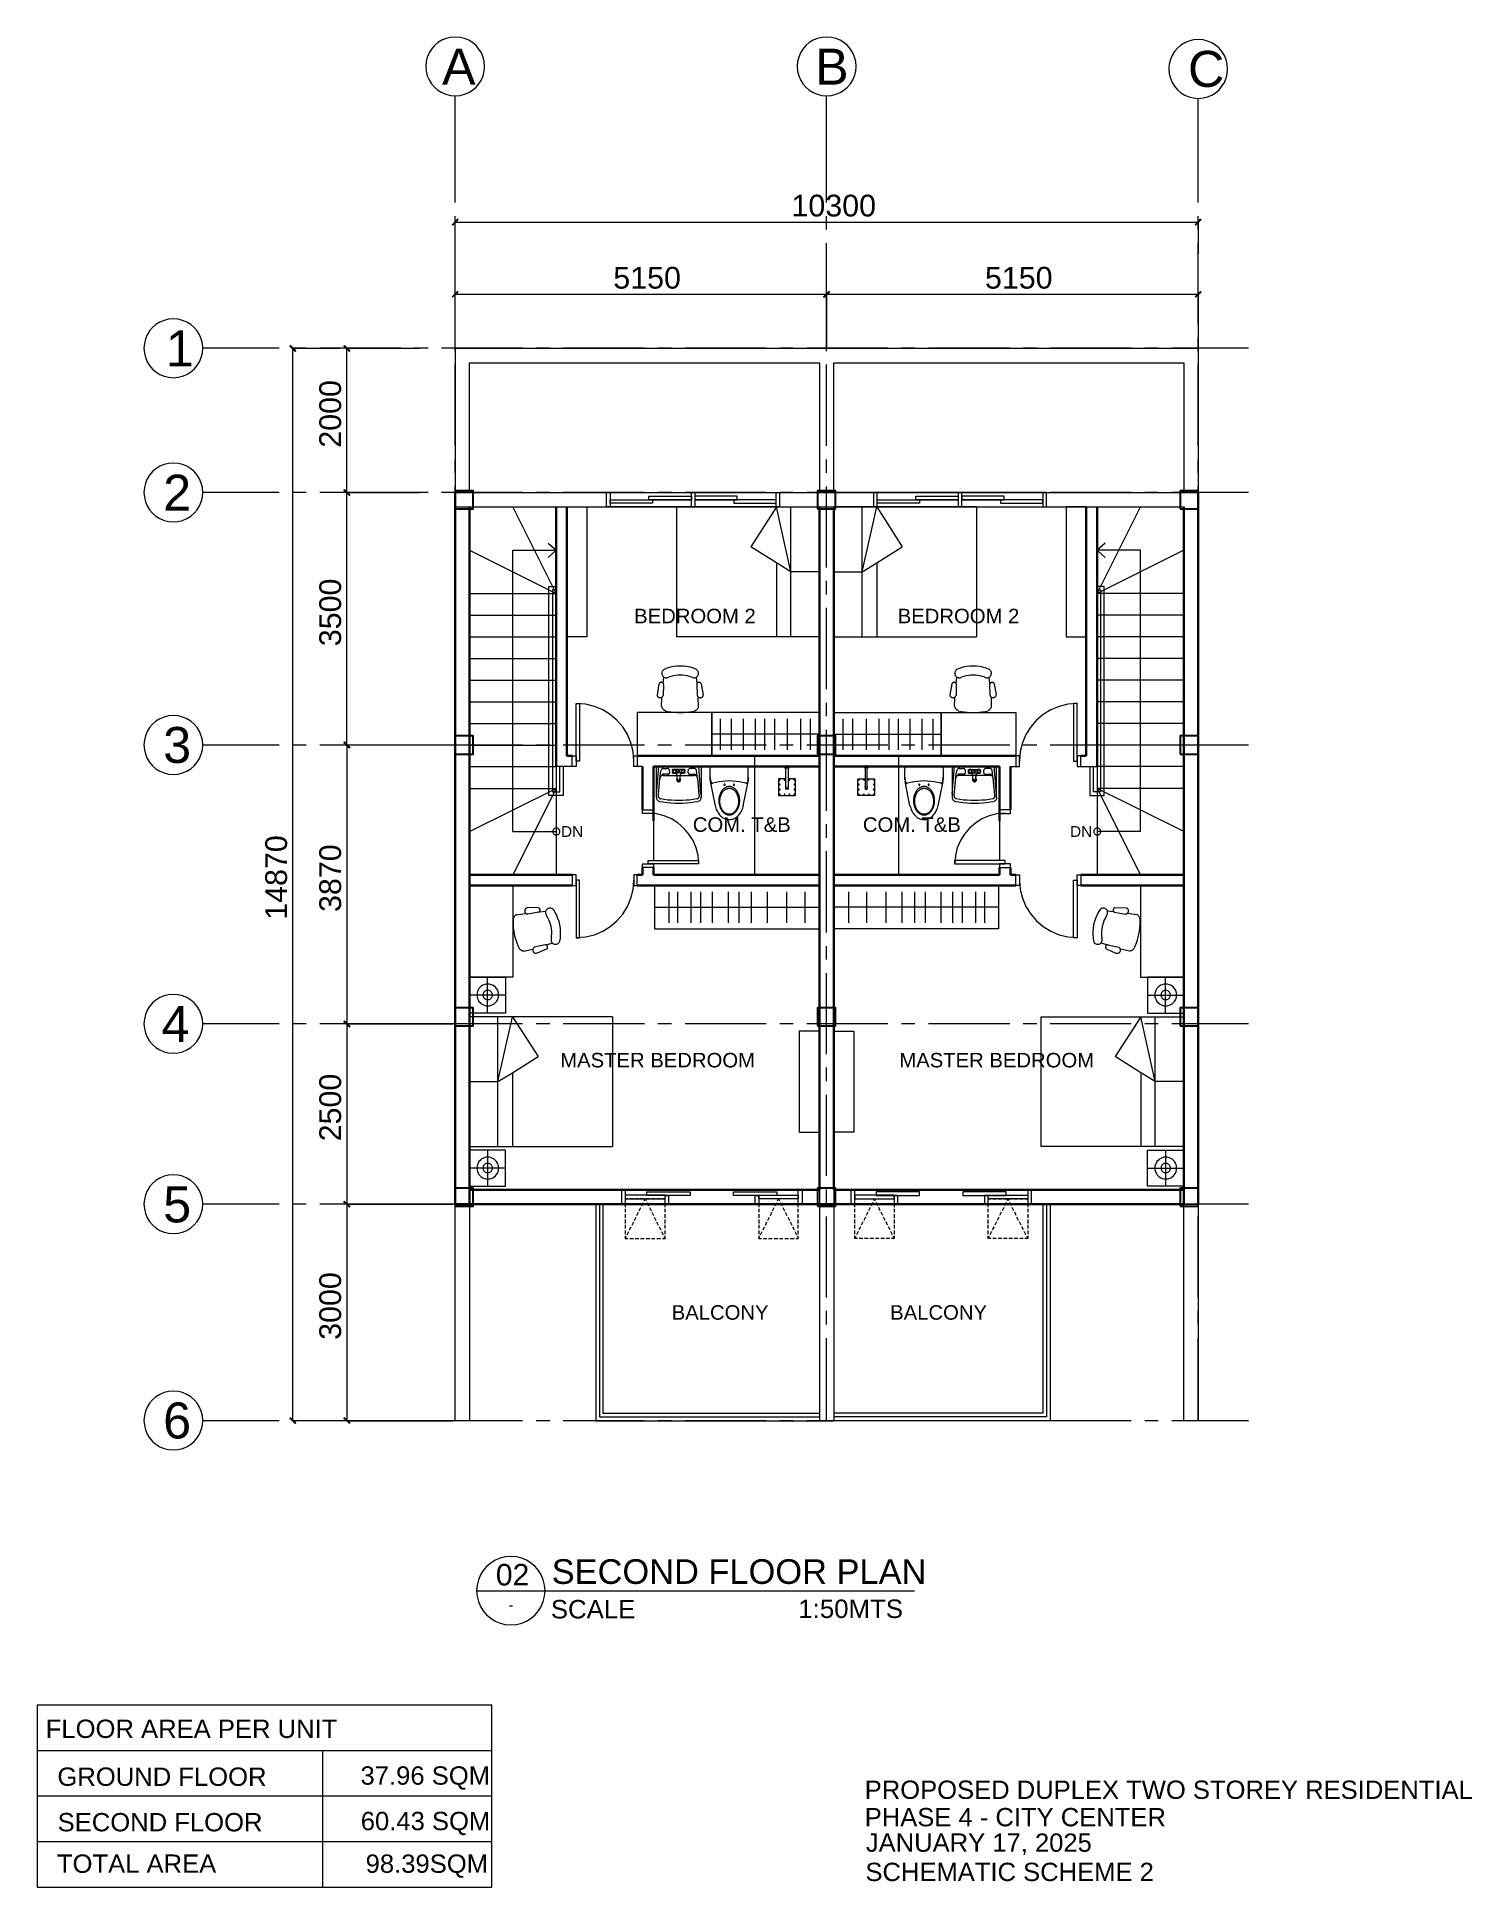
# Model space of a CAD drawing. Header units: millimetres. Extents: x -5796 to 14097, y -6464 to 19186.
import ezdxf

# ---------------------------------------------------------------- set-up
doc = ezdxf.new("R2010")
doc.units = ezdxf.units.MM
for name, color, linetype in [('ARCH-FILL', 8, 'Continuous'), ('ARCH-LINES', 7, 'Continuous'), ('ARCH-TEXT', 7, 'Continuous'), ('COLUMN', 1, 'Continuous')]:
    doc.layers.add(name, color=color, linetype=linetype)
doc.styles.add('Arial', font='arial.ttf')

msp = doc.modelspace()

# ---------------------------------------------------------------- texts
at = {"layer": 'ARCH-TEXT', "style": 'Arial'}
for s, height, p in [('A', 499, (-181, 18526)), ('B', 499, (4990, 18526)), ('C', 499, (10160, 18495)), ('10300', 301.7, (4663, 16698)), ('5150', 301.7, (2193, 15698)), ('5150', 301.7, (7345, 15698)), ('1', 499, (-4009, 14619)), ('2', 499, (-4047, 12619)), ('BEDROOM 2', 201.1, (2482, 11058)), ('BEDROOM 2', 201.1, (6136, 11058)), ('3', 499, (-4047, 9121)), ('DN', 150.8, (1470, 8096)), ('COM. T&B', 201.1, (3295, 8166)), ('COM. T&B', 201.1, (5653, 8166)), ('DN', 150.8, (8526, 8096)), ('4', 499, (-4069, 5252)), ('MASTER BEDROOM', 201.12, (1457, 4900)), ('MASTER BEDROOM', 201.12, (6158, 4900)), ('5', 499, (-4047, 2751)), ('BALCONY', 201.1, (3003, 1402)), ('BALCONY', 201.1, (6031, 1402)), ('6', 499, (-4047, -245)), ('02', 298.7, (565, -2283)), ('SECOND FLOOR PLAN', 341.42, (1339, -2261)), ('-', 128, (746, -2617)), ('SCALE', 256.1, (1327, -2740)), ('1:50MTS', 256.1, (4758, -2734)), ('FLOOR AREA PER UNIT', 254.1, (-5675, -4397)), ('GROUND FLOOR', 254.1, (-5513, -5061)), ('37.96 SQM', 254.1, (-1311, -5045)), ('PROPOSED DUPLEX TWO STOREY RESIDENTIAL', 253.77, (5678, -5242)), ('PHASE 4 - CITY CENTER', 253.77, (5678, -5622)), ('SECOND FLOOR', 254.1, (-5510, -5692)), ('60.43 SQM', 254.1, (-1308, -5676)), ('JANUARY 17, 2025', 253.77, (5694, -5975)), ('TOTAL AREA                     98.39SQM', 254.1, (-5520, -6267)), ('SCHEMATIC SCHEME 2', 253.77, (5688, -6381))]:
    msp.add_text(s, height=height, dxfattribs=at).set_placement(p)
for s, p in [('2000', (-1581, 13492)), ('3500', (-1581, 10740)), ('14870', (-2330, 6947)), ('3870', (-1581, 7055)), ('2500', (-1581, 3875)), ('3000', (-1581, 1123))]:
    msp.add_text(s, height=301.7, rotation=90, dxfattribs=at).set_placement(p)

# ---------------------------------------------------------------- hatches: boundary and pattern name
at = {"layer": 'ARCH-FILL', "true_color": 0x767676}
h = msp.add_hatch(color=7, dxfattribs=at)
h.dxf.hatch_style = 1
h.paths.add_polyline_path([(41, 16654), (32, 16660), (-35, 16577), (41, 16654), (-35, 16577), (-41, 16584), (32, 16660)])
h = msp.add_hatch(color=7, dxfattribs=at)
h.dxf.hatch_style = 1
h.paths.add_polyline_path([(10259, 16584), (10265, 16577), (10332, 16660), (10259, 16584), (10332, 16660), (10341, 16654), (10265, 16577)])
h = msp.add_hatch(color=7, dxfattribs=at)
h.dxf.hatch_style = 1
h.paths.add_polyline_path([(41, 15654), (32, 15660), (-35, 15577), (41, 15654), (-35, 15577), (-41, 15584), (32, 15660)])
h = msp.add_hatch(color=7, dxfattribs=at)
h.dxf.hatch_style = 1
h.paths.add_polyline_path([(5107, 15584), (5117, 15577), (5183, 15660), (5107, 15584), (5183, 15660), (5190, 15654), (5117, 15577)])
h = msp.add_hatch(color=7, dxfattribs=at)
h.dxf.hatch_style = 1
h.paths.add_polyline_path([(5190, 15650), (5183, 15660), (5117, 15577), (5190, 15650), (5117, 15577), (5107, 15584), (5183, 15660)])
h = msp.add_hatch(color=7, dxfattribs=at)
h.dxf.hatch_style = 1
h.paths.add_polyline_path([(10259, 15584), (10265, 15577), (10332, 15660), (10259, 15584), (10332, 15660), (10341, 15650), (10265, 15577)])
h = msp.add_hatch(color=7, dxfattribs=at)
h.dxf.hatch_style = 1
h.paths.add_polyline_path([(-2216, 14828), (-2209, 14835), (-2292, 14901), (-2216, 14828), (-2292, 14901), (-2282, 14911), (-2209, 14835)])
h = msp.add_hatch(color=7, dxfattribs=at)
h.dxf.hatch_style = 1
h.paths.add_polyline_path([(-1466, 14828), (-1460, 14835), (-1543, 14901), (-1466, 14828), (-1543, 14901), (-1533, 14911), (-1460, 14835)])
h = msp.add_hatch(color=7, dxfattribs=at)
h.dxf.hatch_style = 1
h.paths.add_polyline_path([(-1466, 12829), (-1460, 12835), (-1543, 12902), (-1466, 12829), (-1543, 12902), (-1533, 12911), (-1460, 12835)])
h = msp.add_hatch(color=7, dxfattribs=at)
h.dxf.hatch_style = 1
h.paths.add_polyline_path([(-1533, 12911), (-1543, 12902), (-1460, 12835), (-1533, 12911), (-1460, 12835), (-1466, 12829), (-1543, 12902)])
h = msp.add_hatch(color=7, dxfattribs=at)
h.dxf.hatch_style = 1
h.paths.add_polyline_path([(-1533, 9413), (-1543, 9404), (-1460, 9337), (-1533, 9413), (-1460, 9337), (-1466, 9328), (-1543, 9404)])
h = msp.add_hatch(color=7, dxfattribs=at)
h.dxf.hatch_style = 1
h.paths.add_polyline_path([(-1466, 9328), (-1460, 9337), (-1543, 9404), (-1466, 9328), (-1543, 9404), (-1533, 9413), (-1460, 9337)])
h = msp.add_hatch(color=7, dxfattribs=at)
h.dxf.hatch_style = 1
h.paths.add_polyline_path([(-1533, 5544), (-1543, 5535), (-1460, 5468), (-1533, 5544), (-1460, 5468), (-1466, 5458), (-1543, 5535)])
h = msp.add_hatch(color=7, dxfattribs=at)
h.dxf.hatch_style = 1
h.paths.add_polyline_path([(-1466, 5458), (-1460, 5468), (-1543, 5535), (-1466, 5458), (-1543, 5535), (-1533, 5544), (-1460, 5468)])
h = msp.add_hatch(color=7, dxfattribs=at)
h.dxf.hatch_style = 1
h.paths.add_polyline_path([(-1533, 3043), (-1543, 3037), (-1460, 2970), (-1533, 3043), (-1460, 2970), (-1466, 2960), (-1543, 3037)])
h = msp.add_hatch(color=7, dxfattribs=at)
h.dxf.hatch_style = 1
h.paths.add_polyline_path([(-1466, 2960), (-1460, 2970), (-1543, 3037), (-1466, 2960), (-1543, 3037), (-1533, 3043), (-1460, 2970)])
h = msp.add_hatch(color=7, dxfattribs=at)
h.dxf.hatch_style = 1
h.paths.add_polyline_path([(-2282, 43), (-2292, 37), (-2209, -30), (-2282, 43), (-2209, -30), (-2216, -39), (-2292, 37)])
h = msp.add_hatch(color=7, dxfattribs=at)
h.dxf.hatch_style = 1
h.paths.add_polyline_path([(-1533, 43), (-1543, 37), (-1460, -30), (-1533, 43), (-1460, -30), (-1466, -39), (-1543, 37)])

# ---------------------------------------------------------------- linework, layer by layer
at = {"layer": 'ARCH-LINES', "lineweight": 5}
for points in [[(2, 19186), (-65, 19181), (-127, 19166), (-186, 19141), (-239, 19108), (-287, 19067), (-328, 19019), (-361, 18966), (-385, 18908), (-401, 18845), (-406, 18779)], [(409, 18779), (404, 18845), (389, 18908), (364, 18966), (331, 19019), (290, 19067), (242, 19108), (189, 19141), (131, 19166), (68, 19181), (2, 19186)], [(5150, 19186), (5084, 19181), (5021, 19166), (4963, 19141), (4909, 19108), (4862, 19067), (4821, 19019), (4788, 18966), (4763, 18908), (4747, 18845), (4742, 18779)], [(5558, 18779), (5553, 18845), (5537, 18908), (5512, 18966), (5479, 19019), (5438, 19067), (5391, 19108), (5337, 19141), (5279, 19166), (5216, 19181), (5150, 19186)], [(10302, 19152), (10235, 19146), (10173, 19131), (10114, 19106), (10061, 19073), (10013, 19032), (9972, 18985), (9939, 18931), (9915, 18873), (9899, 18810), (9894, 18744)], [(10709, 18744), (10704, 18810), (10689, 18873), (10664, 18931), (10631, 18985), (10590, 19032), (10542, 19073), (10489, 19106), (10431, 19131), (10368, 19146), (10302, 19152)], [(-406, 18779), (-401, 18712), (-385, 18650), (-361, 18591), (-328, 18538), (-287, 18490), (-239, 18449), (-186, 18416), (-127, 18392), (-65, 18376), (2, 18371)], [(2, 18371), (68, 18376), (131, 18392), (189, 18416), (242, 18449), (290, 18490), (331, 18538), (364, 18591), (389, 18650), (404, 18712), (409, 18779)], [(4742, 18779), (4747, 18712), (4763, 18650), (4788, 18591), (4821, 18538), (4862, 18490), (4909, 18449), (4963, 18416), (5021, 18392), (5084, 18376), (5150, 18371)], [(5150, 18371), (5216, 18376), (5279, 18392), (5337, 18416), (5391, 18449), (5438, 18490), (5479, 18538), (5512, 18591), (5537, 18650), (5553, 18712), (5558, 18779)], [(9894, 18744), (9899, 18678), (9915, 18615), (9939, 18556), (9972, 18503), (10013, 18455), (10061, 18414), (10114, 18381), (10173, 18357), (10235, 18341), (10302, 18336)], [(10302, 18336), (10368, 18341), (10431, 18357), (10489, 18381), (10542, 18414), (10590, 18455), (10631, 18503), (10664, 18556), (10689, 18615), (10704, 18678), (10709, 18744)], [(0, 17837), (0, 18368)], [(5148, 17837), (5148, 18368)], [(10300, 17806), (10300, 18336)], [(0, 16892), (0, 18037)], [(5148, 16892), (5148, 18037)], [(10300, 16892), (10300, 18037)], [(0, 16517), (0, 16704)], [(5148, 16517), (5148, 16704)], [(10300, 16517), (10300, 16704)], [(0, 15206), (0, 16330)], [(5148, 15206), (5148, 16330)], [(10300, 15206), (10300, 16330)], [(-3906, 15279), (-3972, 15274), (-4035, 15258), (-4093, 15234), (-4147, 15200), (-4194, 15160), (-4235, 15112), (-4268, 15059), (-4293, 15000), (-4308, 14937), (-4314, 14871)], [(-3498, 14871), (-3503, 14937), (-3519, 15000), (-3543, 15059), (-3577, 15112), (-3617, 15160), (-3665, 15200), (-3718, 15234), (-3777, 15258), (-3840, 15274), (-3906, 15279)], [(0, 14832), (0, 15019)], [(5148, 14832), (5148, 15019)], [(10300, 14832), (10300, 15019)], [(-4314, 14871), (-4308, 14805), (-4293, 14742), (-4268, 14684), (-4235, 14630), (-4194, 14583), (-4147, 14542), (-4093, 14509), (-4035, 14484), (-3972, 14469), (-3906, 14463)], [(-3906, 14463), (-3840, 14469), (-3777, 14484), (-3718, 14509), (-3665, 14542), (-3617, 14583), (-3577, 14630), (-3543, 14684), (-3519, 14742), (-3503, 14805), (-3498, 14871)], [(-2971, 14870), (-3501, 14870)], [(-2438, 14870), (-3501, 14870)], [(-2063, 14870), (-2250, 14870)], [(-749, 14870), (-1876, 14870)], [(-375, 14870), (-562, 14870)], [(936, 14870), (-187, 14870)], [(0, 13517), (0, 14644)], [(1311, 14870), (1124, 14870)], [(2625, 14870), (1498, 14870)], [(3000, 14870), (2812, 14870)], [(4310, 14870), (3187, 14870)], [(4688, 14870), (4501, 14870)], [(5999, 14870), (4875, 14870)], [(5148, 13517), (5148, 14644)], [(6374, 14870), (6186, 14870)], [(7688, 14870), (6561, 14870)], [(8062, 14870), (7875, 14870)], [(9373, 14870), (8250, 14870)], [(9748, 14870), (9560, 14870)], [(10998, 14870), (9935, 14870)], [(10300, 13517), (10300, 14644)], [(-3906, 13279), (-3972, 13274), (-4035, 13259), (-4093, 13234), (-4147, 13201), (-4194, 13160), (-4235, 13112), (-4268, 13059), (-4293, 13000), (-4308, 12938), (-4314, 12872)], [(-3498, 12872), (-3503, 12938), (-3519, 13000), (-3543, 13059), (-3577, 13112), (-3617, 13160), (-3665, 13201), (-3718, 13234), (-3777, 13259), (-3840, 13274), (-3906, 13279)], [(0, 13143), (0, 13330)], [(5148, 13143), (5148, 13330)], [(10300, 13143), (10300, 13330)], [(-4314, 12872), (-4308, 12805), (-4293, 12743), (-4268, 12684), (-4235, 12631), (-4194, 12583), (-4147, 12542), (-4093, 12509), (-4035, 12484), (-3972, 12469), (-3906, 12464)], [(-3906, 12464), (-3840, 12469), (-3777, 12484), (-3718, 12509), (-3665, 12542), (-3617, 12583), (-3577, 12631), (-3543, 12684), (-3519, 12743), (-3503, 12805), (-3498, 12872)], [(-2438, 12870), (-3501, 12870)], [(-2971, 12870), (-3501, 12870)], [(-2063, 12870), (-2250, 12870)], [(-749, 12870), (-1876, 12870)], [(-375, 12870), (-562, 12870)], [(936, 12870), (-187, 12870)], [(0, 11832), (0, 12956)], [(0, 12870), (10300, 12870)], [(1311, 12870), (1124, 12870)], [(2625, 12870), (1498, 12870)], [(3000, 12870), (2812, 12870)], [(4310, 12870), (3187, 12870)], [(4688, 12870), (4501, 12870)], [(5999, 12870), (4875, 12870)], [(5148, 11832), (5148, 12956)], [(6374, 12870), (6186, 12870)], [(7688, 12870), (6561, 12870)], [(8062, 12870), (7875, 12870)], [(9373, 12870), (8250, 12870)], [(9748, 12870), (9560, 12870)], [(10998, 12870), (9935, 12870)], [(10300, 11832), (10300, 12956)], [(0, 12670), (10100, 12670)], [(800, 8169), (800, 12070)], [(800, 12070), (1400, 12070)], [(9500, 12070), (8900, 12070)], [(9500, 8169), (9500, 12070)], [(0, 11457), (0, 11645)], [(5148, 11457), (5148, 11645)], [(10300, 11457), (10300, 11645)], [(0, 10143), (0, 11270)], [(5148, 10143), (5148, 11270)], [(10300, 10143), (10300, 11270)], [(-3906, 9778), (-3972, 9773), (-4035, 9758), (-4093, 9733), (-4147, 9700), (-4194, 9659), (-4235, 9611), (-4268, 9558), (-4293, 9499), (-4308, 9437), (-4314, 9371)], [(-3498, 9371), (-3503, 9437), (-3519, 9499), (-3543, 9558), (-3577, 9611), (-3617, 9659), (-3665, 9700), (-3718, 9733), (-3777, 9758), (-3840, 9773), (-3906, 9778)], [(0, 9769), (0, 9956)], [(5148, 9769), (5148, 9956)], [(10300, 9769), (10300, 9956)], [(0, 8458), (0, 9582)], [(3676, 9734), (3676, 9305)], [(3825, 9734), (3825, 9305)], [(3993, 9734), (3993, 9305)], [(4158, 9734), (4158, 9305)], [(4288, 9734), (4288, 9305)], [(4428, 9734), (4428, 9305)], [(4602, 9734), (4602, 9305)], [(4787, 9734), (4787, 9305)], [(4920, 9734), (4920, 9305)], [(5148, 8458), (5148, 9582)], [(5377, 9734), (5377, 9305)], [(5510, 9734), (5510, 9305)], [(5698, 9734), (5698, 9305)], [(5872, 9734), (5872, 9305)], [(6012, 9734), (6012, 9305)], [(6142, 9734), (6142, 9305)], [(6304, 9734), (6304, 9305)], [(6472, 9734), (6472, 9305)], [(6624, 9734), (6624, 9305)], [(10300, 8458), (10300, 9582)], [(-4314, 9371), (-4308, 9304), (-4293, 9242), (-4268, 9183), (-4235, 9130), (-4194, 9082), (-4147, 9041), (-4093, 9008), (-4035, 8983), (-3972, 8968), (-3906, 8963)], [(-3906, 8963), (-3840, 8968), (-3777, 8983), (-3718, 9008), (-3665, 9041), (-3617, 9082), (-3577, 9130), (-3543, 9183), (-3519, 9242), (-3503, 9304), (-3498, 9371)], [(-2438, 9369), (-3501, 9369)], [(-2971, 9369), (-3501, 9369)], [(-2063, 9369), (-2250, 9369)], [(-749, 9369), (-1876, 9369)], [(-375, 9369), (-562, 9369)], [(936, 9369), (-187, 9369)], [(1311, 9369), (1124, 9369)], [(2625, 9369), (1498, 9369)], [(3000, 9369), (2812, 9369)], [(4310, 9369), (3187, 9369)], [(4688, 9369), (4501, 9369)], [(5999, 9369), (4875, 9369)], [(6374, 9369), (6186, 9369)], [(7688, 9369), (6561, 9369)], [(8062, 9369), (7875, 9369)], [(9373, 9369), (8250, 9369)], [(9748, 9369), (9560, 9369)], [(10998, 9369), (9935, 9369)], [(1625, 9071), (1400, 9071)], [(2600, 9071), (2523, 9071)], [(4149, 9220), (4149, 7572)], [(6148, 9220), (6148, 7572)], [(7700, 9071), (7773, 9071)], [(8675, 9071), (8900, 9071)], [(0, 8083), (0, 8271)], [(5148, 8083), (5148, 8271)], [(10300, 8083), (10300, 8271)], [(800, 8169), (1400, 8169)], [(9500, 8169), (8900, 8169)], [(0, 6769), (0, 7896)], [(5148, 6769), (5148, 7896)], [(10300, 6769), (10300, 7896)], [(2961, 7334), (2961, 6906)], [(3082, 7334), (3082, 6906)], [(3269, 7334), (3269, 6906)], [(3403, 7334), (3403, 6906)], [(3565, 7334), (3565, 6906)], [(3784, 7334), (3784, 6906)], [(3933, 7334), (3933, 6906)], [(4104, 7334), (4104, 6906)], [(4326, 7334), (4326, 6906)], [(4596, 7334), (4596, 6906)], [(4847, 7334), (4847, 6906)], [(5453, 7334), (5453, 6906)], [(5704, 7334), (5704, 6906)], [(5971, 7334), (5971, 6906)], [(6193, 7334), (6193, 6906)], [(6367, 7334), (6367, 6906)], [(6516, 7334), (6516, 6906)], [(6732, 7334), (6732, 6906)], [(6897, 7334), (6897, 6906)], [(7031, 7334), (7031, 6906)], [(7215, 7334), (7215, 6906)], [(7339, 7334), (7339, 6906)], [(0, 6395), (0, 6582)], [(5148, 6395), (5148, 6582)], [(10300, 6395), (10300, 6582)], [(0, 5084), (0, 6208)], [(5148, 5084), (5148, 6208)], [(10300, 5084), (10300, 6208)], [(-3906, 5912), (-3972, 5907), (-4035, 5892), (-4093, 5867), (-4147, 5834), (-4194, 5793), (-4235, 5745), (-4268, 5692), (-4293, 5633), (-4308, 5571), (-4314, 5504)], [(-3498, 5504), (-3503, 5571), (-3519, 5633), (-3543, 5692), (-3577, 5745), (-3617, 5793), (-3665, 5834), (-3718, 5867), (-3777, 5892), (-3840, 5907), (-3906, 5912)], [(452, 5969), (442, 5969), (432, 5966), (422, 5962), (414, 5957), (406, 5950), (400, 5943), (395, 5934), (391, 5925), (388, 5915), (387, 5904)], [(387, 5904), (388, 5894), (391, 5884), (395, 5874), (400, 5866), (406, 5858), (414, 5852), (422, 5847), (432, 5843), (442, 5840), (452, 5839)], [(517, 5904), (517, 5915), (514, 5925), (510, 5934), (505, 5943), (498, 5950), (491, 5957), (482, 5962), (473, 5966), (463, 5969), (452, 5969)], [(452, 5839), (463, 5840), (473, 5843), (482, 5847), (491, 5852), (498, 5858), (505, 5866), (510, 5874), (514, 5884), (517, 5894), (517, 5904)], [(9851, 5969), (9840, 5969), (9830, 5966), (9821, 5962), (9812, 5957), (9805, 5950), (9798, 5943), (9793, 5934), (9789, 5925), (9787, 5915), (9786, 5904)], [(9786, 5904), (9787, 5894), (9789, 5884), (9793, 5874), (9798, 5866), (9805, 5858), (9812, 5852), (9821, 5847), (9830, 5843), (9840, 5840), (9851, 5839)], [(9916, 5904), (9915, 5915), (9913, 5925), (9909, 5934), (9903, 5943), (9897, 5950), (9889, 5957), (9881, 5962), (9871, 5966), (9861, 5969), (9851, 5969)], [(9851, 5839), (9861, 5840), (9871, 5843), (9881, 5847), (9889, 5852), (9897, 5858), (9903, 5866), (9909, 5874), (9913, 5884), (9915, 5894), (9916, 5904)], [(-4314, 5504), (-4308, 5438), (-4293, 5376), (-4268, 5317), (-4235, 5264), (-4194, 5216), (-4147, 5175), (-4093, 5142), (-4035, 5117), (-3972, 5102), (-3906, 5097)], [(-3906, 5097), (-3840, 5102), (-3777, 5117), (-3718, 5142), (-3665, 5175), (-3617, 5216), (-3577, 5264), (-3543, 5317), (-3519, 5376), (-3503, 5438), (-3498, 5504)], [(-2438, 5503), (-3501, 5503)], [(-2971, 5503), (-3501, 5503)], [(-2063, 5503), (-2250, 5503)], [(-749, 5503), (-1876, 5503)], [(-375, 5503), (-562, 5503)], [(936, 5503), (-187, 5503)], [(1311, 5503), (1124, 5503)], [(2625, 5503), (1498, 5503)], [(3000, 5503), (2812, 5503)], [(4310, 5503), (3187, 5503)], [(4688, 5503), (4501, 5503)], [(5999, 5503), (4875, 5503)], [(6374, 5503), (6186, 5503)], [(7688, 5503), (6561, 5503)], [(8062, 5503), (7875, 5503)], [(9373, 5503), (8250, 5503)], [(9748, 5503), (9560, 5503)], [(10998, 5503), (9935, 5503)], [(0, 4709), (0, 4897)], [(5148, 4709), (5148, 4897)], [(10300, 4709), (10300, 4897)], [(0, 3395), (0, 4522)], [(5148, 3395), (5148, 4522)], [(10300, 3395), (10300, 4522)], [(-3906, 3411), (-3972, 3406), (-4035, 3390), (-4093, 3366), (-4147, 3332), (-4194, 3292), (-4235, 3244), (-4268, 3191), (-4293, 3132), (-4308, 3069), (-4314, 3003)], [(-3498, 3003), (-3503, 3069), (-3519, 3132), (-3543, 3191), (-3577, 3244), (-3617, 3292), (-3665, 3332), (-3718, 3366), (-3777, 3390), (-3840, 3406), (-3906, 3411)], [(452, 3570), (442, 3569), (432, 3567), (422, 3563), (414, 3557), (406, 3551), (400, 3543), (395, 3535), (391, 3525), (388, 3515), (387, 3505)], [(387, 3505), (388, 3494), (391, 3484), (395, 3475), (400, 3466), (406, 3459), (414, 3452), (422, 3447), (432, 3443), (442, 3441), (452, 3440)], [(517, 3505), (517, 3515), (514, 3525), (510, 3535), (505, 3543), (498, 3551), (491, 3557), (482, 3563), (473, 3567), (463, 3569), (452, 3570)], [(452, 3440), (463, 3441), (473, 3443), (482, 3447), (491, 3452), (498, 3459), (505, 3466), (510, 3475), (514, 3484), (517, 3494), (517, 3505)], [(9851, 3570), (9840, 3569), (9830, 3567), (9821, 3563), (9812, 3557), (9805, 3551), (9798, 3543), (9793, 3535), (9789, 3525), (9787, 3515), (9786, 3505)], [(9786, 3505), (9787, 3494), (9789, 3484), (9793, 3475), (9798, 3466), (9805, 3459), (9812, 3452), (9821, 3447), (9830, 3443), (9840, 3441), (9851, 3440)], [(9916, 3505), (9915, 3515), (9913, 3525), (9909, 3535), (9903, 3543), (9897, 3551), (9889, 3557), (9881, 3563), (9871, 3567), (9861, 3569), (9851, 3570)], [(9851, 3440), (9861, 3441), (9871, 3443), (9881, 3447), (9889, 3452), (9897, 3459), (9903, 3466), (9909, 3475), (9913, 3484), (9915, 3494), (9916, 3505)], [(0, 3021), (0, 3208)], [(5050, 3202), (5050, 2)], [(5148, 3021), (5148, 3208)], [(5250, 3202), (5250, 2)], [(10300, 3021), (10300, 3208)], [(-4314, 3003), (-4308, 2937), (-4293, 2874), (-4268, 2816), (-4235, 2762), (-4194, 2715), (-4147, 2674), (-4093, 2641), (-4035, 2616), (-3972, 2601), (-3906, 2595)], [(-3906, 2595), (-3840, 2601), (-3777, 2616), (-3718, 2641), (-3665, 2674), (-3617, 2715), (-3577, 2762), (-3543, 2816), (-3519, 2874), (-3503, 2937), (-3498, 3003)], [(-2438, 3002), (-3501, 3002)], [(-2971, 3002), (-3501, 3002)], [(-2063, 3002), (-2250, 3002)], [(-749, 3002), (-1876, 3002)], [(-375, 3002), (-562, 3002)], [(936, 3002), (-187, 3002)], [(0, 1710), (0, 2833)], [(1311, 3002), (1124, 3002)], [(2625, 3002), (1498, 3002)], [(1949, 3002), (1949, 2)], [(2396, 3078), (2358, 3078)], [(2358, 3078), (2358, 3040)], [(2358, 3014), (2358, 2964)], [(2358, 2938), (2358, 2891)], [(2358, 2865), (2358, 2814)], [(2473, 3078), (2422, 3078)], [(2485, 2779), (2508, 2824)], [(2546, 3078), (2498, 3078)], [(2520, 2846), (2542, 2891)], [(2552, 2913), (2574, 2957)], [(2622, 3078), (2571, 3078)], [(2587, 2979), (2609, 3027)], [(2619, 3049), (2635, 3078)], [(2635, 3078), (2650, 3049)], [(2698, 3078), (2647, 3078)], [(2660, 3027), (2682, 2979)], [(2695, 2957), (2717, 2913)], [(2771, 3078), (2723, 3078)], [(2727, 2891), (2749, 2846)], [(2761, 2824), (2784, 2779)], [(2847, 3078), (2796, 3078)], [(3000, 3002), (2812, 3002)], [(2911, 3078), (2873, 3078)], [(2911, 3040), (2911, 3078)], [(2911, 2964), (2911, 3014)], [(2911, 2891), (2911, 2938)], [(2911, 2814), (2911, 2865)], [(4310, 3002), (3187, 3002)], [(4247, 3078), (4209, 3078)], [(4209, 3078), (4209, 3040)], [(4209, 3014), (4209, 2964)], [(4209, 2938), (4209, 2891)], [(4209, 2865), (4209, 2814)], [(4323, 3078), (4272, 3078)], [(4336, 2779), (4358, 2824)], [(4396, 3078), (4345, 3078)], [(4371, 2846), (4393, 2891)], [(4402, 2913), (4425, 2957)], [(4472, 3078), (4422, 3078)], [(4437, 2979), (4460, 3027)], [(4469, 3049), (4485, 3078)], [(4485, 3078), (4498, 3049)], [(4545, 3078), (4498, 3078)], [(4688, 3002), (4501, 3002)], [(4510, 3027), (4533, 2979)], [(4542, 2957), (4568, 2913)], [(4622, 3078), (4571, 3078)], [(4577, 2891), (4599, 2846)], [(4612, 2824), (4634, 2779)], [(4698, 3078), (4647, 3078)], [(4758, 3078), (4723, 3078)], [(4758, 3040), (4758, 3078)], [(4758, 2964), (4758, 3014)], [(4758, 2891), (4758, 2938)], [(4758, 2814), (4758, 2865)], [(5999, 3002), (4875, 3002)], [(5148, 1710), (5148, 2833)], [(5539, 3040), (5539, 3078)], [(5539, 3078), (5577, 3078)], [(5539, 2964), (5539, 3014)], [(5539, 2891), (5539, 2938)], [(5539, 2814), (5539, 2865)], [(5602, 3078), (5650, 3078)], [(5688, 2824), (5666, 2779)], [(5675, 3078), (5726, 3078)], [(5720, 2891), (5698, 2846)], [(5755, 2957), (5732, 2913)], [(5751, 3078), (5802, 3078)], [(5790, 3027), (5767, 2979)], [(5815, 3078), (5799, 3049)], [(5828, 3049), (5815, 3078)], [(5828, 3078), (5875, 3078)], [(5863, 2979), (5840, 3027)], [(5894, 2913), (5872, 2957)], [(5901, 3078), (5951, 3078)], [(5929, 2846), (5907, 2891)], [(5961, 2779), (5939, 2824)], [(5977, 3078), (6028, 3078)], [(6050, 3078), (6088, 3078)], [(6088, 3078), (6088, 3040)], [(6088, 3014), (6088, 2964)], [(6088, 2938), (6088, 2891)], [(6088, 2865), (6088, 2814)], [(6374, 3002), (6186, 3002)], [(7688, 3002), (6561, 3002)], [(7389, 3040), (7389, 3078)], [(7389, 3078), (7427, 3078)], [(7389, 2964), (7389, 3014)], [(7389, 2891), (7389, 2938)], [(7389, 2814), (7389, 2865)], [(7453, 3078), (7500, 3078)], [(7539, 2824), (7516, 2779)], [(7526, 3078), (7577, 3078)], [(7570, 2891), (7548, 2846)], [(7605, 2957), (7583, 2913)], [(7602, 3078), (7653, 3078)], [(7637, 3027), (7615, 2979)], [(7662, 3078), (7650, 3049)], [(7678, 3049), (7662, 3078)], [(7675, 3078), (7726, 3078)], [(7713, 2979), (7691, 3027)], [(7745, 2913), (7723, 2957)], [(7751, 3078), (7802, 3078)], [(7780, 2846), (7758, 2891)], [(7811, 2779), (7789, 2824)], [(7827, 3078), (7875, 3078)], [(8062, 3002), (7875, 3002)], [(7900, 3078), (7938, 3078)], [(7938, 3078), (7938, 3040)], [(7938, 3014), (7938, 2964)], [(7938, 2938), (7938, 2891)], [(7938, 2865), (7938, 2814)], [(9373, 3002), (8250, 3002)], [(8250, 3002), (8250, 2)], [(9748, 3002), (9560, 3002)], [(10998, 3002), (9935, 3002)], [(10100, 3002), (10300, 3002)], [(10300, 1710), (10300, 2833)], [(2358, 2789), (2358, 2738)], [(2358, 2716), (2358, 2665)], [(2358, 2640), (2358, 2589)], [(2384, 2579), (2409, 2624)], [(2419, 2646), (2441, 2691)], [(2454, 2713), (2476, 2757)], [(2793, 2757), (2815, 2713)], [(2828, 2691), (2850, 2646)], [(2863, 2624), (2885, 2579)], [(2911, 2738), (2911, 2789)], [(2911, 2665), (2911, 2716)], [(2911, 2589), (2911, 2640)], [(4209, 2789), (4209, 2738)], [(4209, 2716), (4209, 2665)], [(4209, 2640), (4209, 2589)], [(4234, 2579), (4256, 2624)], [(4269, 2646), (4291, 2691)], [(4301, 2713), (4323, 2757)], [(4644, 2757), (4666, 2713)], [(4679, 2691), (4701, 2646)], [(4710, 2624), (4733, 2579)], [(4758, 2738), (4758, 2789)], [(4758, 2665), (4758, 2716)], [(4758, 2589), (4758, 2640)], [(5539, 2738), (5539, 2789)], [(5539, 2665), (5539, 2716)], [(5539, 2589), (5539, 2640)], [(5586, 2624), (5564, 2579)], [(5621, 2691), (5599, 2646)], [(5653, 2757), (5631, 2713)], [(5996, 2713), (5974, 2757)], [(6031, 2646), (6009, 2691)], [(6063, 2579), (6040, 2624)], [(6088, 2789), (6088, 2738)], [(6088, 2716), (6088, 2665)], [(6088, 2640), (6088, 2589)], [(7389, 2738), (7389, 2789)], [(7389, 2665), (7389, 2716)], [(7389, 2589), (7389, 2640)], [(7437, 2624), (7415, 2579)], [(7472, 2691), (7446, 2646)], [(7504, 2757), (7481, 2713)], [(7846, 2713), (7824, 2757)], [(7878, 2646), (7856, 2691)], [(7913, 2579), (7891, 2624)], [(7938, 2789), (7938, 2738)], [(7938, 2716), (7938, 2665)], [(7938, 2640), (7938, 2589)], [(2358, 2564), (2358, 2526)], [(2358, 2526), (2374, 2557)], [(2358, 2526), (2396, 2526)], [(2422, 2526), (2473, 2526)], [(2498, 2526), (2546, 2526)], [(2571, 2526), (2622, 2526)], [(2647, 2526), (2698, 2526)], [(2723, 2526), (2771, 2526)], [(2796, 2526), (2847, 2526)], [(2873, 2526), (2911, 2526)], [(2895, 2557), (2911, 2526)], [(2911, 2526), (2911, 2564)], [(4209, 2564), (4209, 2526)], [(4209, 2526), (4225, 2557)], [(4209, 2526), (4247, 2526)], [(4272, 2526), (4323, 2526)], [(4345, 2526), (4396, 2526)], [(4422, 2526), (4472, 2526)], [(4498, 2526), (4545, 2526)], [(4571, 2526), (4622, 2526)], [(4647, 2526), (4698, 2526)], [(4723, 2526), (4758, 2526)], [(4745, 2557), (4758, 2526)], [(4758, 2526), (4758, 2564)], [(5539, 2526), (5539, 2564)], [(5555, 2557), (5539, 2526)], [(5577, 2526), (5539, 2526)], [(5650, 2526), (5602, 2526)], [(5726, 2526), (5675, 2526)], [(5802, 2526), (5751, 2526)], [(5875, 2526), (5828, 2526)], [(5951, 2526), (5901, 2526)], [(6028, 2526), (5977, 2526)], [(6088, 2526), (6050, 2526)], [(6088, 2526), (6075, 2557)], [(6088, 2564), (6088, 2526)], [(7389, 2526), (7389, 2564)], [(7402, 2557), (7389, 2526)], [(7427, 2526), (7389, 2526)], [(7500, 2526), (7453, 2526)], [(7577, 2526), (7526, 2526)], [(7653, 2526), (7602, 2526)], [(7726, 2526), (7675, 2526)], [(7802, 2526), (7751, 2526)], [(7875, 2526), (7827, 2526)], [(7938, 2526), (7900, 2526)], [(7938, 2526), (7926, 2557)], [(7938, 2564), (7938, 2526)], [(0, 1335), (0, 1523)], [(5148, 1335), (5148, 1523)], [(10300, 1335), (10300, 1523)], [(0, 2), (0, 1148)], [(5148, 2), (5148, 1148)], [(10300, 2), (10300, 1148)], [(-3906, 412), (-3972, 406), (-4035, 391), (-4093, 366), (-4147, 333), (-4194, 292), (-4235, 245), (-4268, 191), (-4293, 133), (-4308, 70), (-4314, 4)], [(-3498, 4), (-3503, 70), (-3519, 133), (-3543, 191), (-3577, 245), (-3617, 292), (-3665, 333), (-3718, 366), (-3777, 391), (-3840, 406), (-3906, 412)], [(-4314, 4), (-4308, -62), (-4293, -125), (-4268, -184), (-4235, -237), (-4194, -285), (-4147, -325), (-4093, -359), (-4035, -383), (-3972, -399), (-3906, -404)], [(-3906, -404), (-3840, -399), (-3777, -383), (-3718, -359), (-3665, -325), (-3617, -285), (-3577, -237), (-3543, -184), (-3519, -125), (-3503, -62), (-3498, 4)], [(-2438, 2), (-3501, 2)], [(-2971, 2), (-3501, 2)], [(-2063, 2), (-2250, 2)], [(-749, 2), (-1876, 2)], [(-375, 2), (-562, 2)], [(936, 2), (-187, 2)], [(1311, 2), (1124, 2)], [(2625, 2), (1498, 2)], [(1949, 2), (5050, 2)], [(3000, 2), (2812, 2)], [(4310, 2), (3187, 2)], [(4688, 2), (4501, 2)], [(5999, 2), (4875, 2)], [(5050, 2), (5250, 2)], [(8250, 2), (5250, 2)], [(6374, 2), (6186, 2)], [(7688, 2), (6561, 2)], [(8062, 2), (7875, 2)], [(9373, 2), (8250, 2)], [(9748, 2), (9560, 2)], [(10998, 2), (9935, 2)]]:
    msp.add_lwpolyline(points, dxfattribs=at)
at = {"layer": 'ARCH-LINES', "lineweight": 5, "true_color": 0x767676}
for points in [[(-41, 16584), (32, 16660)], [(-35, 16577), (-41, 16584)], [(32, 16660), (-35, 16577)], [(32, 16660), (-35, 16577)], [(-35, 16577), (41, 16654)], [(0, 15695), (0, 16619)], [(0, 16619), (10300, 16619)], [(41, 16654), (32, 16660)], [(10332, 16660), (10259, 16584)], [(10259, 16584), (10265, 16577)], [(10265, 16577), (10332, 16660)], [(10265, 16577), (10332, 16660)], [(10341, 16654), (10265, 16577)], [(10300, 16619), (10300, 16181)], [(10332, 16660), (10341, 16654)], [(-41, 15584), (32, 15660)], [(32, 15660), (-35, 15577)], [(32, 15660), (-35, 15577)], [(-35, 15577), (41, 15654)], [(41, 15654), (32, 15660)], [(5183, 15660), (5107, 15584)], [(5107, 15584), (5183, 15660)], [(5117, 15577), (5183, 15660)], [(5117, 15577), (5183, 15660)], [(5183, 15660), (5117, 15577)], [(5183, 15660), (5117, 15577)], [(5190, 15654), (5117, 15577)], [(5117, 15577), (5190, 15650)], [(5183, 15660), (5190, 15654)], [(5190, 15650), (5183, 15660)], [(10332, 15660), (10259, 15584)], [(10265, 15577), (10332, 15660)], [(10265, 15577), (10332, 15660)], [(10341, 15650), (10265, 15577)], [(10332, 15660), (10341, 15650)], [(-35, 15577), (-41, 15584)], [(0, 14895), (0, 15619)], [(0, 15619), (5148, 15619)], [(5107, 15584), (5117, 15577)], [(5117, 15577), (5107, 15584)], [(5148, 15619), (5148, 14892)], [(5148, 14892), (5148, 15619)], [(5148, 15619), (10300, 15619)], [(10259, 15584), (10265, 15577)], [(10300, 15619), (10300, 14892)], [(-2292, 14901), (-2282, 14911)], [(-2209, 14835), (-2292, 14901)], [(-2292, 14901), (-2216, 14828)], [(-2209, 14835), (-2292, 14901)], [(-2282, 14911), (-2209, 14835)], [(-1543, 14901), (-1533, 14911)], [(-1460, 14835), (-1543, 14901)], [(-1543, 14901), (-1466, 14828)], [(-1460, 14835), (-1543, 14901)], [(-1533, 14911), (-1460, 14835)], [(-2250, 2), (-2250, 14870)], [(-2250, 14870), (-1600, 14870)], [(-2216, 14828), (-2209, 14835)], [(-1501, 12870), (-1501, 14870)], [(-1501, 14870), (-498, 14870)], [(-1466, 14828), (-1460, 14835)], [(-1543, 12902), (-1533, 12911)], [(-1533, 12911), (-1543, 12902)], [(-1460, 12835), (-1543, 12902)], [(-1543, 12902), (-1466, 12829)], [(-1460, 12835), (-1543, 12902)], [(-1543, 12902), (-1460, 12835)], [(-1543, 12902), (-1460, 12835)], [(-1466, 12829), (-1543, 12902)], [(-1533, 12911), (-1460, 12835)], [(-1460, 12835), (-1533, 12911)], [(-1501, 9369), (-1501, 12870)], [(-1501, 12870), (-498, 12870)], [(-498, 12870), (-1501, 12870)], [(-1466, 12829), (-1460, 12835)], [(-1460, 12835), (-1466, 12829)], [(-1533, 9413), (-1543, 9404)], [(-1543, 9404), (-1533, 9413)], [(-1543, 9404), (-1460, 9337)], [(-1543, 9404), (-1460, 9337)], [(-1466, 9328), (-1543, 9404)], [(-1460, 9337), (-1543, 9404)], [(-1543, 9404), (-1466, 9328)], [(-1460, 9337), (-1543, 9404)], [(-1460, 9337), (-1533, 9413)], [(-1533, 9413), (-1460, 9337)], [(-25, 9369), (-1501, 9369)], [(-25, 9369), (-1501, 9369)], [(-1501, 9369), (-1501, 5503)], [(-1460, 9337), (-1466, 9328)], [(-1466, 9328), (-1460, 9337)], [(-1533, 5544), (-1543, 5535)], [(-1543, 5535), (-1533, 5544)], [(-1543, 5535), (-1460, 5468)], [(-1543, 5535), (-1460, 5468)], [(-1466, 5458), (-1543, 5535)], [(-1460, 5468), (-1543, 5535)], [(-1543, 5535), (-1466, 5458)], [(-1460, 5468), (-1543, 5535)], [(-1460, 5468), (-1533, 5544)], [(-1533, 5544), (-1460, 5468)], [(-1501, 5503), (-25, 5503)], [(-25, 5503), (-1501, 5503)], [(-1501, 5503), (-1501, 3002)], [(-1460, 5468), (-1466, 5458)], [(-1466, 5458), (-1460, 5468)], [(-1533, 3043), (-1543, 3037)], [(-1543, 3037), (-1533, 3043)], [(-1543, 3037), (-1460, 2970)], [(-1543, 3037), (-1460, 2970)], [(-1466, 2960), (-1543, 3037)], [(-1460, 2970), (-1543, 3037)], [(-1543, 3037), (-1466, 2960)], [(-1460, 2970), (-1543, 3037)], [(-1460, 2970), (-1533, 3043)], [(-1533, 3043), (-1460, 2970)], [(-1501, 3002), (-25, 3002)], [(-25, 3002), (-1501, 3002)], [(-1501, 3002), (-1501, 2)], [(-1460, 2970), (-1466, 2960)], [(-1466, 2960), (-1460, 2970)], [(-2282, 43), (-2292, 37)], [(-2292, 37), (-2209, -30)], [(-2292, 37), (-2209, -30)], [(-2216, -39), (-2292, 37)], [(-2209, -30), (-2282, 43)], [(-25, 2), (-2250, 2)], [(-1533, 43), (-1543, 37)], [(-1543, 37), (-1460, -30)], [(-1543, 37), (-1460, -30)], [(-1466, -39), (-1543, 37)], [(-1460, -30), (-1533, 43)], [(-1501, 2), (-25, 2)], [(-2209, -30), (-2216, -39)], [(-1460, -30), (-1466, -39)]]:
    msp.add_lwpolyline(points, dxfattribs=at)
at = {"layer": 'ARCH-LINES', "lineweight": 9}
for points in [[(0, 14870), (10300, 14870)], [(0, 14870), (0, 12870)], [(200, 12870), (200, 14670)], [(200, 14670), (5050, 14670)], [(5050, 14670), (5050, 12870)], [(5250, 12870), (5250, 14670)], [(5250, 14670), (10100, 14670)], [(10100, 14670), (10100, 12870)], [(10300, 14870), (10300, 12870)], [(2098, 12870), (4498, 12870), (4498, 12670), (2098, 12670), (2098, 12870)], [(8199, 12870), (5799, 12870), (5799, 12670), (8199, 12670), (8199, 12870)], [(1400, 11470), (800, 12670)], [(1549, 10870), (1549, 12670), (1828, 12670), (1828, 10870), (1549, 10870)], [(3069, 12670), (3069, 10870)], [(3069, 12670), (4456, 12670)], [(4456, 12670), (4098, 12118)], [(4653, 11769), (4456, 12670)], [(4456, 12670), (5050, 12670)], [(4653, 10870), (4653, 12670)], [(5050, 10870), (5050, 12670)], [(5250, 10870), (5250, 12670)], [(5844, 12670), (5250, 12670)], [(5644, 10870), (5644, 12670)], [(5644, 11769), (5844, 12670)], [(5844, 12670), (6199, 12118)], [(7227, 12670), (5844, 12670)], [(7227, 12670), (7227, 10870)], [(8748, 10870), (8748, 12670), (8472, 12670), (8472, 10870), (8748, 10870)], [(8900, 11470), (9500, 12670)], [(200, 12070), (1400, 11470)], [(4456, 11896), (4098, 12118)], [(5844, 11896), (6199, 12118)], [(10100, 12070), (8900, 11470)], [(4456, 11896), (4456, 10870)], [(4653, 11769), (4456, 11896)], [(5644, 11769), (5844, 11896)], [(5844, 11896), (5844, 10870)], [(5050, 11769), (4653, 11769)], [(5250, 11769), (5644, 11769)], [(200, 11470), (1400, 11470)], [(10100, 11470), (8900, 11470)], [(200, 11169), (1400, 11169)], [(10100, 11169), (8900, 11169)], [(200, 10870), (1400, 10870)], [(4456, 10870), (3069, 10870)], [(5050, 10870), (4456, 10870)], [(5250, 10870), (5844, 10870)], [(5844, 10870), (7227, 10870)], [(10100, 10870), (8900, 10870)], [(200, 10569), (1400, 10569)], [(10100, 10569), (8900, 10569)], [(200, 10270), (1400, 10270)], [(2896, 10417), (2888, 10411), (2881, 10404), (2875, 10396), (2871, 10388), (2868, 10379), (2866, 10370), (2866, 10360), (2868, 10351), (2870, 10342), (2875, 10333)], [(2875, 10333), (2881, 10324), (2887, 10317), (2895, 10312), (2903, 10307), (2912, 10304), (2921, 10302), (2931, 10302), (2940, 10303), (2950, 10306), (2959, 10310)], [(2885, 10223), (2892, 10312)], [(3347, 10419), (3303, 10435), (3259, 10448), (3213, 10457), (3168, 10462), (3122, 10464), (3076, 10462), (3030, 10457), (2985, 10448), (2940, 10435), (2897, 10419)], [(3284, 10311), (3252, 10322), (3220, 10330), (3188, 10336), (3155, 10339), (3122, 10340), (3089, 10339), (3056, 10336), (3023, 10330), (2991, 10322), (2959, 10311)], [(3282, 10310), (3291, 10306), (3300, 10303), (3309, 10302), (3319, 10302), (3328, 10304), (3337, 10307), (3345, 10312), (3353, 10317), (3360, 10324), (3366, 10333)], [(3366, 10333), (3370, 10342), (3373, 10351), (3374, 10360), (3374, 10370), (3372, 10379), (3369, 10388), (3365, 10396), (3359, 10404), (3352, 10411), (3344, 10417)], [(3355, 10223), (3346, 10312)], [(6956, 10417), (6948, 10411), (6941, 10404), (6935, 10396), (6931, 10388), (6928, 10379), (6926, 10370), (6926, 10360), (6927, 10351), (6930, 10342), (6934, 10333)], [(6934, 10333), (6940, 10324), (6947, 10317), (6955, 10312), (6963, 10307), (6972, 10304), (6981, 10302), (6991, 10302), (7000, 10303), (7009, 10306), (7018, 10310)], [(6945, 10223), (6954, 10312)], [(7407, 10419), (7363, 10435), (7318, 10448), (7273, 10457), (7227, 10462), (7181, 10464), (7136, 10462), (7090, 10457), (7045, 10448), (7000, 10435), (6956, 10419)], [(7344, 10311), (7312, 10322), (7280, 10330), (7247, 10336), (7214, 10339), (7181, 10340), (7148, 10339), (7116, 10336), (7083, 10330), (7051, 10322), (7019, 10311)], [(7341, 10310), (7350, 10306), (7360, 10303), (7369, 10302), (7379, 10302), (7388, 10304), (7397, 10307), (7405, 10312), (7413, 10317), (7419, 10324), (7425, 10333)], [(7425, 10333), (7430, 10342), (7432, 10351), (7434, 10360), (7434, 10370), (7432, 10379), (7429, 10388), (7425, 10396), (7419, 10404), (7412, 10411), (7404, 10417)], [(7415, 10223), (7405, 10312)], [(10100, 10270), (8900, 10270)], [(2825, 10216), (2800, 10064)], [(2800, 10066), (2800, 10060), (2802, 10054), (2805, 10049), (2808, 10044), (2812, 10039), (2816, 10035), (2821, 10032), (2826, 10029), (2832, 10027), (2839, 10026)], [(2861, 10239), (2857, 10239), (2853, 10238), (2849, 10237), (2845, 10236), (2841, 10234), (2838, 10231), (2834, 10229), (2832, 10225), (2829, 10222), (2827, 10218)], [(2839, 10026), (2845, 10026), (2851, 10027), (2857, 10028), (2862, 10031), (2867, 10034), (2872, 10038), (2876, 10042), (2879, 10047), (2882, 10053), (2884, 10058)], [(2891, 10212), (2890, 10217), (2888, 10220), (2886, 10224), (2883, 10227), (2880, 10230), (2877, 10233), (2873, 10235), (2870, 10237), (2865, 10238), (2861, 10239)], [(2863, 9902), (2866, 10026)], [(2888, 10210), (2885, 10058)], [(3379, 10239), (3375, 10238), (3371, 10237), (3367, 10235), (3363, 10233), (3360, 10230), (3357, 10227), (3354, 10224), (3352, 10220), (3351, 10217), (3349, 10212)], [(3349, 10210), (3355, 10058)], [(3356, 10058), (3358, 10053), (3361, 10047), (3364, 10042), (3368, 10038), (3373, 10034), (3378, 10031), (3384, 10028), (3389, 10027), (3396, 10026), (3402, 10026)], [(3374, 9902), (3371, 10026)], [(3413, 10218), (3411, 10222), (3409, 10225), (3406, 10229), (3403, 10231), (3399, 10234), (3396, 10236), (3392, 10237), (3388, 10238), (3383, 10239), (3379, 10239)], [(3402, 10026), (3408, 10027), (3414, 10029), (3419, 10032), (3424, 10035), (3429, 10039), (3432, 10044), (3436, 10049), (3438, 10054), (3440, 10060), (3441, 10066)], [(3412, 10216), (3441, 10064)], [(6885, 10216), (6859, 10064)], [(6859, 10066), (6860, 10060), (6862, 10054), (6864, 10049), (6868, 10044), (6871, 10039), (6876, 10035), (6881, 10032), (6886, 10029), (6892, 10027), (6898, 10026)], [(6921, 10239), (6917, 10239), (6912, 10238), (6908, 10237), (6904, 10236), (6901, 10234), (6897, 10231), (6894, 10229), (6891, 10225), (6889, 10222), (6887, 10218)], [(6898, 10026), (6904, 10026), (6911, 10027), (6916, 10028), (6922, 10031), (6927, 10034), (6932, 10038), (6936, 10042), (6939, 10047), (6942, 10053), (6944, 10058)], [(6951, 10212), (6949, 10217), (6948, 10220), (6946, 10224), (6943, 10227), (6940, 10230), (6937, 10233), (6933, 10235), (6929, 10237), (6925, 10238), (6921, 10239)], [(6923, 9902), (6926, 10026)], [(6948, 10210), (6945, 10058)], [(7408, 10210), (7415, 10058)], [(7442, 10239), (7438, 10238), (7434, 10237), (7430, 10235), (7426, 10233), (7423, 10230), (7420, 10227), (7417, 10224), (7415, 10220), (7414, 10217), (7412, 10212)], [(7416, 10058), (7418, 10053), (7421, 10047), (7424, 10042), (7428, 10038), (7433, 10034), (7438, 10031), (7443, 10028), (7449, 10027), (7455, 10026), (7461, 10026)], [(7434, 9902), (7434, 10026)], [(7476, 10218), (7474, 10222), (7472, 10225), (7469, 10229), (7466, 10231), (7462, 10234), (7459, 10236), (7455, 10237), (7451, 10238), (7446, 10239), (7442, 10239)], [(7461, 10026), (7468, 10027), (7474, 10029), (7479, 10032), (7484, 10035), (7488, 10039), (7492, 10044), (7495, 10049), (7498, 10054), (7500, 10060), (7500, 10066)], [(7472, 10216), (7500, 10064)], [(200, 9969), (1400, 9969)], [(2479, 9148), (2468, 9278), (2438, 9401), (2390, 9515), (2324, 9620), (2244, 9713), (2151, 9793), (2046, 9858), (1931, 9906), (1808, 9936), (1678, 9947)], [(2523, 9820), (2523, 9220), (3561, 9220), (3561, 9820), (2523, 9820)], [(2863, 9905), (2865, 9897), (2868, 9890), (2872, 9883), (2876, 9877), (2881, 9871), (2886, 9865), (2892, 9860), (2898, 9856), (2905, 9852), (2912, 9848)], [(2914, 9846), (2955, 9836), (2997, 9829), (3038, 9824), (3080, 9821), (3122, 9820), (3164, 9821), (3205, 9824), (3247, 9829), (3288, 9836), (3329, 9846)], [(3328, 9848), (3336, 9852), (3342, 9856), (3349, 9860), (3354, 9865), (3360, 9871), (3365, 9877), (3369, 9883), (3372, 9890), (3375, 9897), (3378, 9905)], [(3561, 9820), (3561, 9220), (5050, 9220), (5050, 9820), (3561, 9820)], [(6739, 9820), (6739, 9220), (5250, 9220), (5250, 9820), (6739, 9820)], [(7773, 9820), (7773, 9220), (6739, 9220), (6739, 9820), (7773, 9820)], [(6925, 9905), (6928, 9897), (6931, 9890), (6934, 9883), (6939, 9877), (6943, 9871), (6949, 9865), (6955, 9860), (6961, 9856), (6968, 9852), (6975, 9848)], [(6974, 9846), (7015, 9836), (7056, 9829), (7098, 9824), (7140, 9821), (7181, 9820), (7223, 9821), (7265, 9824), (7306, 9829), (7348, 9836), (7389, 9846)], [(7388, 9848), (7395, 9852), (7402, 9856), (7408, 9860), (7414, 9865), (7419, 9871), (7424, 9877), (7428, 9883), (7432, 9890), (7435, 9897), (7437, 9905)], [(8626, 9947), (8496, 9936), (8372, 9906), (8257, 9858), (8152, 9793), (8059, 9713), (7979, 9620), (7914, 9515), (7865, 9401), (7835, 9278), (7824, 9148)], [(10100, 9969), (8900, 9969)], [(200, 9670), (1400, 9670)], [(5050, 9521), (3561, 9521)], [(5250, 9521), (6739, 9521)], [(10100, 9670), (8900, 9670)], [(200, 9369), (1400, 9369)], [(10100, 9369), (8900, 9369)], [(200, 9071), (1400, 9071)], [(1400, 9071), (1400, 7572)], [(4568, 9058), (4568, 9071)], [(4568, 9071), (4571, 9071)], [(4568, 9058), (4568, 9058)], [(4568, 9055), (4571, 9055)], [(4571, 9071), (4628, 9071)], [(4571, 9055), (4628, 9055)], [(4580, 9071), (4618, 9071)], [(4583, 8763), (4583, 9055)], [(4599, 9090), (4599, 9052)], [(4615, 9055), (4615, 8763)], [(4628, 9071), (4631, 9071)], [(4628, 9055), (4631, 9055)], [(4631, 9071), (4631, 9058)], [(4631, 9058), (4631, 9058)], [(5669, 9071), (5666, 9071)], [(5666, 9071), (5666, 9058)], [(5729, 9071), (5669, 9071)], [(5669, 9058), (5669, 9058)], [(5729, 9055), (5669, 9055)], [(5720, 9071), (5678, 9071)], [(5685, 9055), (5685, 8763)], [(5698, 9090), (5698, 9052)], [(5713, 8763), (5713, 9055)], [(5732, 9071), (5729, 9071)], [(5729, 9058), (5729, 9058)], [(5729, 9055), (5729, 9055)], [(5732, 9058), (5732, 9071)], [(10100, 9071), (8900, 9071)], [(8900, 9071), (8900, 7572)], [(200, 8769), (1400, 8769)], [(200, 8169), (1400, 8769)], [(1400, 8769), (800, 7572)], [(4485, 8899), (4485, 8899)], [(4485, 8899), (4485, 8671)], [(4583, 8899), (4485, 8899)], [(4499, 8893), (4499, 8893), (4498, 8893), (4497, 8892), (4496, 8892), (4496, 8891), (4495, 8891), (4495, 8890), (4495, 8890), (4495, 8889), (4495, 8888)], [(4495, 8888), (4495, 8887), (4495, 8887), (4495, 8886), (4495, 8885), (4496, 8885), (4496, 8884), (4497, 8884), (4498, 8884), (4499, 8883), (4499, 8883)], [(4495, 8886), (4498, 8886)], [(4498, 8886), (4495, 8886)], [(4499, 8826), (4499, 8826), (4498, 8826), (4497, 8826), (4496, 8825), (4496, 8825), (4495, 8824), (4495, 8824), (4495, 8823), (4495, 8822), (4495, 8821)], [(4495, 8821), (4495, 8821), (4495, 8820), (4495, 8819), (4495, 8819), (4496, 8818), (4496, 8818), (4497, 8817), (4498, 8817), (4499, 8817), (4499, 8817)], [(4495, 8820), (4495, 8817)], [(4495, 8817), (4495, 8820)], [(4495, 8820), (4498, 8820)], [(4498, 8817), (4495, 8817)], [(4499, 8756), (4499, 8756), (4498, 8756), (4497, 8756), (4496, 8755), (4496, 8755), (4495, 8754), (4495, 8754), (4495, 8753), (4495, 8752), (4495, 8752)], [(4495, 8752), (4495, 8751), (4495, 8750), (4495, 8749), (4495, 8749), (4496, 8748), (4496, 8748), (4497, 8747), (4498, 8747), (4499, 8747), (4499, 8747)], [(4495, 8750), (4498, 8750)], [(4498, 8750), (4495, 8750)], [(4498, 8886), (4498, 8890)], [(4498, 8890), (4498, 8886)], [(4498, 8890), (4498, 8890)], [(4498, 8886), (4498, 8886)], [(4498, 8817), (4498, 8820)], [(4498, 8820), (4498, 8817)], [(4498, 8820), (4498, 8820)], [(4498, 8817), (4498, 8817)], [(4498, 8817), (4498, 8817)], [(4498, 8750), (4498, 8753)], [(4498, 8753), (4498, 8750)], [(4498, 8750), (4498, 8750)], [(4498, 8750), (4498, 8750)], [(4504, 8888), (4504, 8889), (4504, 8890), (4504, 8890), (4503, 8891), (4503, 8891), (4502, 8892), (4501, 8892), (4501, 8893), (4500, 8893), (4499, 8893)], [(4499, 8883), (4500, 8883), (4501, 8884), (4501, 8884), (4502, 8884), (4503, 8885), (4503, 8885), (4504, 8886), (4504, 8887), (4504, 8887), (4504, 8888)], [(4504, 8821), (4504, 8822), (4504, 8823), (4504, 8824), (4503, 8824), (4503, 8825), (4502, 8825), (4501, 8826), (4501, 8826), (4500, 8826), (4499, 8826)], [(4499, 8817), (4500, 8817), (4501, 8817), (4501, 8817), (4502, 8818), (4503, 8818), (4503, 8819), (4504, 8819), (4504, 8820), (4504, 8821), (4504, 8821)], [(4504, 8752), (4504, 8752), (4504, 8753), (4504, 8754), (4503, 8754), (4503, 8755), (4502, 8755), (4501, 8756), (4501, 8756), (4500, 8756), (4499, 8756)], [(4499, 8747), (4500, 8747), (4501, 8747), (4501, 8747), (4502, 8748), (4503, 8748), (4503, 8749), (4504, 8749), (4504, 8750), (4504, 8751), (4504, 8752)], [(4566, 8893), (4565, 8893), (4564, 8893), (4564, 8892), (4563, 8892), (4563, 8891), (4562, 8891), (4562, 8890), (4561, 8890), (4561, 8889), (4561, 8888)], [(4561, 8888), (4561, 8887), (4561, 8887), (4562, 8886), (4562, 8885), (4563, 8885), (4563, 8884), (4564, 8884), (4564, 8884), (4565, 8883), (4566, 8883)], [(4564, 8886), (4564, 8890)], [(4564, 8890), (4564, 8886)], [(4564, 8890), (4564, 8890)], [(4568, 8886), (4564, 8886)], [(4564, 8886), (4568, 8886)], [(4564, 8886), (4564, 8886)], [(4571, 8888), (4571, 8889), (4570, 8890), (4570, 8890), (4570, 8891), (4569, 8891), (4569, 8892), (4568, 8892), (4567, 8893), (4567, 8893), (4566, 8893)], [(4566, 8883), (4567, 8883), (4567, 8884), (4568, 8884), (4569, 8884), (4569, 8885), (4570, 8885), (4570, 8886), (4570, 8887), (4571, 8887), (4571, 8888)], [(4587, 8797), (4586, 8796), (4586, 8795), (4585, 8794), (4585, 8793), (4584, 8792), (4584, 8791), (4584, 8790), (4584, 8789), (4583, 8788), (4583, 8786)], [(4587, 8797), (4586, 8796), (4586, 8795), (4585, 8794), (4585, 8793), (4584, 8792), (4584, 8791), (4584, 8790), (4584, 8789), (4583, 8788), (4583, 8786)], [(4586, 8796), (4586, 8795), (4585, 8794), (4585, 8794), (4585, 8793), (4584, 8792), (4584, 8791), (4584, 8790), (4584, 8789), (4583, 8788), (4583, 8786)], [(4586, 8796), (4585, 8794), (4584, 8792), (4584, 8790), (4584, 8788), (4583, 8786), (4584, 8784), (4584, 8782), (4584, 8781), (4585, 8779), (4586, 8777)], [(4585, 8793), (4584, 8792), (4584, 8791), (4584, 8789), (4583, 8788), (4583, 8786), (4583, 8785), (4584, 8784), (4584, 8782), (4584, 8781), (4585, 8780)], [(4583, 8786), (4583, 8785), (4584, 8784), (4584, 8783), (4584, 8782), (4584, 8781), (4585, 8780), (4585, 8779), (4586, 8778), (4586, 8777), (4587, 8776)], [(4583, 8786), (4583, 8785), (4584, 8784), (4584, 8783), (4584, 8782), (4584, 8781), (4585, 8780), (4585, 8779), (4585, 8778), (4586, 8778), (4586, 8777)], [(4583, 8786), (4583, 8785), (4584, 8784), (4584, 8783), (4584, 8782), (4584, 8781), (4585, 8780), (4585, 8779), (4586, 8778), (4586, 8777), (4587, 8776)], [(4615, 8763), (4583, 8763)], [(4583, 8763), (4615, 8763), (4615, 8759), (4583, 8759), (4583, 8763)], [(4714, 8899), (4615, 8899)], [(4615, 8776), (4616, 8778), (4617, 8780), (4618, 8782), (4618, 8784), (4618, 8786), (4618, 8789), (4618, 8791), (4617, 8793), (4616, 8795), (4615, 8797)], [(4615, 8776), (4616, 8778), (4617, 8780), (4618, 8782), (4618, 8784), (4618, 8786), (4618, 8789), (4618, 8791), (4617, 8793), (4616, 8795), (4615, 8797)], [(4615, 8777), (4616, 8779), (4617, 8780), (4618, 8782), (4618, 8784), (4618, 8786), (4618, 8789), (4618, 8791), (4617, 8793), (4616, 8794), (4615, 8796)], [(4615, 8777), (4616, 8779), (4617, 8781), (4618, 8782), (4618, 8784), (4618, 8786), (4618, 8788), (4618, 8790), (4617, 8792), (4616, 8794), (4615, 8796)], [(4617, 8780), (4617, 8781), (4618, 8782), (4618, 8784), (4618, 8785), (4618, 8786), (4618, 8788), (4618, 8789), (4618, 8791), (4617, 8792), (4617, 8793)], [(4636, 8893), (4635, 8893), (4634, 8893), (4634, 8892), (4633, 8892), (4632, 8891), (4632, 8891), (4632, 8890), (4631, 8890), (4631, 8889), (4631, 8888)], [(4631, 8888), (4631, 8887), (4631, 8887), (4632, 8886), (4632, 8885), (4632, 8885), (4633, 8884), (4634, 8884), (4634, 8884), (4635, 8883), (4636, 8883)], [(4631, 8886), (4634, 8886)], [(4634, 8886), (4631, 8886)], [(4634, 8886), (4634, 8890)], [(4634, 8890), (4634, 8886)], [(4634, 8890), (4634, 8890)], [(4634, 8886), (4634, 8886)], [(4641, 8888), (4640, 8889), (4640, 8890), (4640, 8890), (4640, 8891), (4639, 8891), (4639, 8892), (4638, 8892), (4637, 8893), (4637, 8893), (4636, 8893)], [(4636, 8883), (4637, 8883), (4637, 8884), (4638, 8884), (4639, 8884), (4639, 8885), (4640, 8885), (4640, 8886), (4640, 8887), (4640, 8887), (4641, 8888)], [(4702, 8893), (4702, 8893), (4701, 8893), (4700, 8892), (4700, 8892), (4699, 8891), (4699, 8891), (4698, 8890), (4698, 8890), (4698, 8889), (4698, 8888)], [(4698, 8888), (4698, 8887), (4698, 8887), (4698, 8886), (4699, 8885), (4699, 8885), (4700, 8884), (4700, 8884), (4701, 8884), (4702, 8883), (4702, 8883)], [(4702, 8826), (4702, 8826), (4701, 8826), (4700, 8826), (4700, 8825), (4699, 8825), (4699, 8824), (4698, 8824), (4698, 8823), (4698, 8822), (4698, 8821)], [(4698, 8821), (4698, 8821), (4698, 8820), (4698, 8819), (4699, 8819), (4699, 8818), (4700, 8818), (4700, 8817), (4701, 8817), (4702, 8817), (4702, 8817)], [(4702, 8756), (4702, 8756), (4701, 8756), (4700, 8756), (4700, 8755), (4699, 8755), (4699, 8754), (4698, 8754), (4698, 8753), (4698, 8752), (4698, 8752)], [(4698, 8752), (4698, 8751), (4698, 8750), (4698, 8749), (4699, 8749), (4699, 8748), (4700, 8748), (4700, 8747), (4701, 8747), (4702, 8747), (4702, 8747)], [(4701, 8886), (4701, 8890)], [(4701, 8890), (4701, 8886)], [(4701, 8890), (4701, 8890)], [(4704, 8886), (4701, 8886)], [(4701, 8886), (4704, 8886)], [(4701, 8886), (4701, 8886)], [(4701, 8817), (4701, 8820)], [(4701, 8820), (4704, 8820)], [(4701, 8820), (4701, 8820)], [(4701, 8820), (4701, 8817)], [(4701, 8817), (4704, 8817)], [(4701, 8750), (4701, 8753)], [(4701, 8753), (4701, 8750)], [(4704, 8750), (4701, 8750)], [(4701, 8750), (4704, 8750)], [(4701, 8750), (4701, 8750)], [(4707, 8888), (4707, 8889), (4707, 8890), (4707, 8890), (4706, 8891), (4706, 8891), (4705, 8892), (4705, 8892), (4704, 8893), (4703, 8893), (4702, 8893)], [(4702, 8883), (4703, 8883), (4704, 8884), (4705, 8884), (4705, 8884), (4706, 8885), (4706, 8885), (4707, 8886), (4707, 8887), (4707, 8887), (4707, 8888)], [(4707, 8821), (4707, 8822), (4707, 8823), (4707, 8824), (4706, 8824), (4706, 8825), (4705, 8825), (4705, 8826), (4704, 8826), (4703, 8826), (4702, 8826)], [(4702, 8817), (4703, 8817), (4704, 8817), (4705, 8817), (4705, 8818), (4706, 8818), (4706, 8819), (4707, 8819), (4707, 8820), (4707, 8821), (4707, 8821)], [(4707, 8752), (4707, 8752), (4707, 8753), (4707, 8754), (4706, 8754), (4706, 8755), (4705, 8755), (4705, 8756), (4704, 8756), (4703, 8756), (4702, 8756)], [(4702, 8747), (4703, 8747), (4704, 8747), (4705, 8747), (4705, 8748), (4706, 8748), (4706, 8749), (4707, 8749), (4707, 8750), (4707, 8751), (4707, 8752)], [(4704, 8817), (4704, 8820)], [(4704, 8820), (4704, 8817)], [(4714, 8899), (4714, 8899)], [(4714, 8899), (4714, 8671)], [(5583, 8671), (5583, 8899)], [(5586, 8899), (5685, 8899)], [(5586, 8899), (5586, 8899)], [(5598, 8893), (5597, 8893), (5596, 8893), (5595, 8892), (5595, 8892), (5594, 8891), (5594, 8891), (5593, 8890), (5593, 8890), (5593, 8889), (5593, 8888)], [(5593, 8888), (5593, 8887), (5593, 8887), (5593, 8886), (5594, 8885), (5594, 8885), (5595, 8884), (5595, 8884), (5596, 8884), (5597, 8883), (5598, 8883)], [(5598, 8826), (5597, 8826), (5596, 8826), (5595, 8826), (5595, 8825), (5594, 8825), (5594, 8824), (5593, 8824), (5593, 8823), (5593, 8822), (5593, 8821)], [(5593, 8821), (5593, 8821), (5593, 8820), (5593, 8819), (5594, 8819), (5594, 8818), (5595, 8818), (5595, 8817), (5596, 8817), (5597, 8817), (5598, 8817)], [(5598, 8756), (5597, 8756), (5596, 8756), (5595, 8756), (5595, 8755), (5594, 8755), (5594, 8754), (5593, 8754), (5593, 8753), (5593, 8752), (5593, 8752)], [(5593, 8752), (5593, 8751), (5593, 8750), (5593, 8749), (5594, 8749), (5594, 8748), (5595, 8748), (5595, 8747), (5596, 8747), (5597, 8747), (5598, 8747)], [(5596, 8886), (5596, 8890)], [(5596, 8890), (5596, 8886)], [(5596, 8890), (5596, 8890)], [(5599, 8886), (5596, 8886)], [(5596, 8886), (5599, 8886)], [(5596, 8886), (5596, 8886)], [(5596, 8817), (5596, 8820)], [(5596, 8820), (5596, 8817)], [(5596, 8820), (5596, 8820)], [(5599, 8820), (5596, 8820)], [(5596, 8817), (5596, 8817)], [(5596, 8817), (5596, 8817)], [(5596, 8817), (5599, 8817)], [(5596, 8750), (5596, 8753)], [(5596, 8753), (5596, 8750)], [(5596, 8750), (5596, 8750)], [(5599, 8750), (5596, 8750)], [(5596, 8750), (5599, 8750)], [(5596, 8750), (5596, 8750)], [(5602, 8888), (5602, 8889), (5602, 8890), (5602, 8890), (5601, 8891), (5601, 8891), (5600, 8892), (5600, 8892), (5599, 8893), (5598, 8893), (5598, 8893)], [(5598, 8883), (5598, 8883), (5599, 8884), (5600, 8884), (5600, 8884), (5601, 8885), (5601, 8885), (5602, 8886), (5602, 8887), (5602, 8887), (5602, 8888)], [(5602, 8821), (5602, 8822), (5602, 8823), (5602, 8824), (5601, 8824), (5601, 8825), (5600, 8825), (5600, 8826), (5599, 8826), (5598, 8826), (5598, 8826)], [(5598, 8817), (5598, 8817), (5599, 8817), (5600, 8817), (5600, 8818), (5601, 8818), (5601, 8819), (5602, 8819), (5602, 8820), (5602, 8821), (5602, 8821)], [(5602, 8752), (5602, 8752), (5602, 8753), (5602, 8754), (5601, 8754), (5601, 8755), (5600, 8755), (5600, 8756), (5599, 8756), (5598, 8756), (5598, 8756)], [(5598, 8747), (5598, 8747), (5599, 8747), (5600, 8747), (5600, 8748), (5601, 8748), (5601, 8749), (5602, 8749), (5602, 8750), (5602, 8751), (5602, 8752)], [(5599, 8820), (5599, 8817)], [(5599, 8817), (5599, 8820)], [(5667, 8893), (5667, 8893), (5666, 8893), (5665, 8892), (5665, 8892), (5664, 8891), (5664, 8891), (5663, 8890), (5663, 8890), (5663, 8889), (5663, 8888)], [(5663, 8888), (5663, 8887), (5663, 8887), (5663, 8886), (5664, 8885), (5664, 8885), (5665, 8884), (5665, 8884), (5666, 8884), (5667, 8883), (5667, 8883)], [(5663, 8886), (5666, 8886)], [(5666, 8886), (5663, 8886)], [(5666, 8886), (5666, 8890)], [(5666, 8890), (5666, 8886)], [(5666, 8890), (5666, 8890)], [(5666, 8886), (5666, 8886)], [(5672, 8888), (5672, 8889), (5672, 8890), (5672, 8890), (5671, 8891), (5671, 8891), (5670, 8892), (5670, 8892), (5669, 8893), (5668, 8893), (5667, 8893)], [(5667, 8883), (5668, 8883), (5669, 8884), (5670, 8884), (5670, 8884), (5671, 8885), (5671, 8885), (5672, 8886), (5672, 8887), (5672, 8887), (5672, 8888)], [(5685, 8797), (5684, 8795), (5683, 8793), (5682, 8791), (5682, 8789), (5682, 8786), (5682, 8784), (5682, 8782), (5683, 8780), (5684, 8778), (5685, 8776)], [(5685, 8797), (5684, 8795), (5683, 8793), (5682, 8791), (5682, 8789), (5682, 8786), (5682, 8784), (5682, 8782), (5683, 8780), (5684, 8778), (5685, 8776)], [(5685, 8796), (5684, 8794), (5683, 8793), (5682, 8791), (5682, 8789), (5682, 8786), (5682, 8784), (5682, 8782), (5683, 8780), (5684, 8779), (5685, 8777)], [(5685, 8796), (5684, 8794), (5683, 8792), (5682, 8790), (5682, 8788), (5682, 8786), (5682, 8784), (5682, 8782), (5683, 8781), (5684, 8779), (5685, 8777)], [(5683, 8793), (5683, 8792), (5682, 8791), (5682, 8789), (5682, 8788), (5682, 8786), (5682, 8785), (5682, 8784), (5682, 8782), (5683, 8781), (5683, 8780)], [(5685, 8763), (5713, 8763)], [(5713, 8763), (5685, 8763), (5685, 8759), (5713, 8759), (5713, 8763)], [(5713, 8899), (5812, 8899)], [(5717, 8786), (5717, 8788), (5716, 8789), (5716, 8790), (5716, 8791), (5716, 8792), (5715, 8793), (5715, 8794), (5714, 8795), (5714, 8796), (5713, 8797)], [(5717, 8786), (5717, 8788), (5716, 8789), (5716, 8790), (5716, 8791), (5716, 8792), (5715, 8793), (5715, 8794), (5714, 8795), (5714, 8796), (5713, 8797)], [(5713, 8776), (5714, 8777), (5714, 8778), (5715, 8779), (5715, 8780), (5716, 8781), (5716, 8782), (5716, 8783), (5716, 8784), (5717, 8785), (5717, 8786)], [(5713, 8776), (5714, 8777), (5714, 8778), (5715, 8779), (5715, 8780), (5716, 8781), (5716, 8782), (5716, 8783), (5716, 8784), (5717, 8785), (5717, 8786)], [(5717, 8786), (5717, 8788), (5716, 8789), (5716, 8790), (5716, 8791), (5716, 8792), (5715, 8793), (5715, 8794), (5715, 8794), (5714, 8795), (5714, 8796)], [(5714, 8777), (5715, 8779), (5716, 8781), (5716, 8782), (5716, 8784), (5717, 8786), (5716, 8788), (5716, 8790), (5716, 8792), (5715, 8794), (5714, 8796)], [(5714, 8777), (5714, 8778), (5715, 8778), (5715, 8779), (5715, 8780), (5716, 8781), (5716, 8782), (5716, 8783), (5716, 8784), (5717, 8785), (5717, 8786)], [(5715, 8780), (5716, 8781), (5716, 8782), (5716, 8784), (5717, 8785), (5717, 8786), (5717, 8788), (5716, 8789), (5716, 8791), (5716, 8792), (5715, 8793)], [(5734, 8893), (5733, 8893), (5733, 8893), (5732, 8892), (5731, 8892), (5731, 8891), (5730, 8891), (5730, 8890), (5730, 8890), (5729, 8889), (5729, 8888)], [(5729, 8888), (5729, 8887), (5730, 8887), (5730, 8886), (5730, 8885), (5731, 8885), (5731, 8884), (5732, 8884), (5733, 8884), (5733, 8883), (5734, 8883)], [(5732, 8886), (5732, 8890)], [(5732, 8890), (5732, 8886)], [(5732, 8890), (5732, 8890)], [(5736, 8886), (5732, 8886)], [(5732, 8886), (5736, 8886)], [(5732, 8886), (5732, 8886)], [(5739, 8888), (5739, 8889), (5739, 8890), (5738, 8890), (5738, 8891), (5737, 8891), (5737, 8892), (5736, 8892), (5736, 8893), (5735, 8893), (5734, 8893)], [(5734, 8883), (5735, 8883), (5736, 8884), (5736, 8884), (5737, 8884), (5737, 8885), (5738, 8885), (5738, 8886), (5739, 8887), (5739, 8887), (5739, 8888)], [(5804, 8893), (5803, 8893), (5802, 8893), (5802, 8892), (5801, 8892), (5801, 8891), (5800, 8891), (5800, 8890), (5799, 8890), (5799, 8889), (5799, 8888)], [(5799, 8888), (5799, 8887), (5799, 8887), (5800, 8886), (5800, 8885), (5801, 8885), (5801, 8884), (5802, 8884), (5802, 8884), (5803, 8883), (5804, 8883)], [(5799, 8886), (5802, 8886)], [(5802, 8886), (5799, 8886)], [(5804, 8826), (5803, 8826), (5802, 8826), (5802, 8826), (5801, 8825), (5801, 8825), (5800, 8824), (5800, 8824), (5799, 8823), (5799, 8822), (5799, 8821)], [(5799, 8821), (5799, 8821), (5799, 8820), (5800, 8819), (5800, 8819), (5801, 8818), (5801, 8818), (5802, 8817), (5802, 8817), (5803, 8817), (5804, 8817)], [(5799, 8817), (5799, 8820)], [(5799, 8820), (5799, 8817)], [(5802, 8820), (5799, 8820)], [(5802, 8817), (5799, 8817)], [(5804, 8756), (5803, 8756), (5802, 8756), (5802, 8756), (5801, 8755), (5801, 8755), (5800, 8754), (5800, 8754), (5799, 8753), (5799, 8752), (5799, 8752)], [(5799, 8752), (5799, 8751), (5799, 8750), (5800, 8749), (5800, 8749), (5801, 8748), (5801, 8748), (5802, 8747), (5802, 8747), (5803, 8747), (5804, 8747)], [(5799, 8750), (5802, 8750)], [(5802, 8750), (5799, 8750)], [(5802, 8886), (5802, 8890)], [(5802, 8890), (5802, 8886)], [(5802, 8890), (5802, 8890)], [(5802, 8886), (5802, 8886)], [(5802, 8817), (5802, 8820)], [(5802, 8820), (5802, 8820)], [(5802, 8820), (5802, 8817)], [(5802, 8750), (5802, 8753)], [(5802, 8753), (5802, 8750)], [(5802, 8750), (5802, 8750)], [(5809, 8888), (5809, 8889), (5808, 8890), (5808, 8890), (5808, 8891), (5807, 8891), (5807, 8892), (5806, 8892), (5805, 8893), (5805, 8893), (5804, 8893)], [(5804, 8883), (5805, 8883), (5805, 8884), (5806, 8884), (5807, 8884), (5807, 8885), (5808, 8885), (5808, 8886), (5808, 8887), (5809, 8887), (5809, 8888)], [(5809, 8821), (5809, 8822), (5808, 8823), (5808, 8824), (5808, 8824), (5807, 8825), (5807, 8825), (5806, 8826), (5805, 8826), (5805, 8826), (5804, 8826)], [(5804, 8817), (5805, 8817), (5805, 8817), (5806, 8817), (5807, 8818), (5807, 8818), (5808, 8819), (5808, 8819), (5808, 8820), (5809, 8821), (5809, 8821)], [(5809, 8752), (5809, 8752), (5808, 8753), (5808, 8754), (5808, 8754), (5807, 8755), (5807, 8755), (5806, 8756), (5805, 8756), (5805, 8756), (5804, 8756)], [(5804, 8747), (5805, 8747), (5805, 8747), (5806, 8747), (5807, 8748), (5807, 8748), (5808, 8749), (5808, 8749), (5808, 8750), (5809, 8751), (5809, 8752)], [(5812, 8899), (5812, 8899)], [(5815, 8899), (5815, 8671)], [(10100, 8769), (8900, 8769)], [(10100, 8169), (8900, 8769)], [(8900, 8769), (9500, 7572)], [(4485, 8671), (4714, 8671)], [(4499, 8690), (4499, 8690), (4498, 8689), (4497, 8689), (4496, 8689), (4496, 8688), (4495, 8688), (4495, 8687), (4495, 8686), (4495, 8686), (4495, 8685)], [(4495, 8685), (4495, 8684), (4495, 8683), (4495, 8683), (4495, 8682), (4496, 8682), (4496, 8681), (4497, 8681), (4498, 8680), (4499, 8680), (4499, 8680)], [(4495, 8683), (4495, 8680)], [(4495, 8680), (4495, 8683)], [(4495, 8683), (4498, 8683)], [(4498, 8680), (4495, 8680)], [(4498, 8680), (4498, 8683)], [(4498, 8683), (4498, 8680)], [(4498, 8683), (4498, 8683)], [(4498, 8680), (4498, 8680)], [(4498, 8680), (4498, 8680)], [(4504, 8685), (4504, 8686), (4504, 8686), (4504, 8687), (4503, 8688), (4503, 8688), (4502, 8689), (4501, 8689), (4501, 8689), (4500, 8690), (4499, 8690)], [(4499, 8680), (4500, 8680), (4501, 8680), (4501, 8681), (4502, 8681), (4503, 8682), (4503, 8682), (4504, 8683), (4504, 8683), (4504, 8684), (4504, 8685)], [(4566, 8690), (4565, 8690), (4564, 8689), (4564, 8689), (4563, 8689), (4563, 8688), (4562, 8688), (4562, 8687), (4561, 8686), (4561, 8686), (4561, 8685)], [(4561, 8685), (4561, 8684), (4561, 8683), (4562, 8683), (4562, 8682), (4563, 8682), (4563, 8681), (4564, 8681), (4564, 8680), (4565, 8680), (4566, 8680)], [(4564, 8680), (4564, 8683)], [(4564, 8683), (4568, 8683)], [(4564, 8683), (4564, 8683)], [(4564, 8683), (4564, 8680)], [(4564, 8680), (4568, 8680)], [(4571, 8685), (4571, 8686), (4570, 8686), (4570, 8687), (4570, 8688), (4569, 8688), (4569, 8689), (4568, 8689), (4567, 8689), (4567, 8690), (4566, 8690)], [(4566, 8680), (4567, 8680), (4567, 8680), (4568, 8681), (4569, 8681), (4569, 8682), (4570, 8682), (4570, 8683), (4570, 8683), (4571, 8684), (4571, 8685)], [(4568, 8680), (4568, 8683)], [(4568, 8683), (4568, 8680)], [(4636, 8690), (4635, 8690), (4634, 8689), (4634, 8689), (4633, 8689), (4632, 8688), (4632, 8688), (4632, 8687), (4631, 8686), (4631, 8686), (4631, 8685)], [(4631, 8685), (4631, 8684), (4631, 8683), (4632, 8683), (4632, 8682), (4632, 8682), (4633, 8681), (4634, 8681), (4634, 8680), (4635, 8680), (4636, 8680)], [(4631, 8683), (4631, 8680)], [(4631, 8680), (4631, 8683)], [(4631, 8683), (4634, 8683)], [(4634, 8680), (4631, 8680)], [(4634, 8680), (4634, 8683)], [(4634, 8683), (4634, 8680)], [(4634, 8683), (4634, 8683)], [(4634, 8680), (4634, 8680)], [(4634, 8680), (4634, 8680)], [(4641, 8685), (4640, 8686), (4640, 8686), (4640, 8687), (4640, 8688), (4639, 8688), (4639, 8689), (4638, 8689), (4637, 8689), (4637, 8690), (4636, 8690)], [(4636, 8680), (4637, 8680), (4637, 8680), (4638, 8681), (4639, 8681), (4639, 8682), (4640, 8682), (4640, 8683), (4640, 8683), (4640, 8684), (4641, 8685)], [(4702, 8690), (4702, 8690), (4701, 8689), (4700, 8689), (4700, 8689), (4699, 8688), (4699, 8688), (4698, 8687), (4698, 8686), (4698, 8686), (4698, 8685)], [(4698, 8685), (4698, 8684), (4698, 8683), (4698, 8683), (4699, 8682), (4699, 8682), (4700, 8681), (4700, 8681), (4701, 8680), (4702, 8680), (4702, 8680)], [(4701, 8680), (4701, 8683)], [(4701, 8683), (4704, 8683)], [(4701, 8683), (4701, 8683)], [(4701, 8683), (4701, 8680)], [(4701, 8680), (4704, 8680)], [(4707, 8685), (4707, 8686), (4707, 8686), (4707, 8687), (4706, 8688), (4706, 8688), (4705, 8689), (4705, 8689), (4704, 8689), (4703, 8690), (4702, 8690)], [(4702, 8680), (4703, 8680), (4704, 8680), (4705, 8681), (4705, 8681), (4706, 8682), (4706, 8682), (4707, 8683), (4707, 8683), (4707, 8684), (4707, 8685)], [(4704, 8680), (4704, 8683)], [(4704, 8683), (4704, 8680)], [(5812, 8671), (5586, 8671)], [(5586, 8671), (5586, 8671)], [(5598, 8690), (5597, 8690), (5596, 8689), (5595, 8689), (5595, 8689), (5594, 8688), (5594, 8688), (5593, 8687), (5593, 8686), (5593, 8686), (5593, 8685)], [(5593, 8685), (5593, 8684), (5593, 8683), (5593, 8683), (5594, 8682), (5594, 8682), (5595, 8681), (5595, 8681), (5596, 8680), (5597, 8680), (5598, 8680)], [(5596, 8680), (5596, 8683)], [(5596, 8683), (5596, 8680)], [(5596, 8683), (5596, 8683)], [(5599, 8683), (5596, 8683)], [(5596, 8680), (5596, 8680)], [(5596, 8680), (5596, 8680)], [(5596, 8680), (5599, 8680)], [(5602, 8685), (5602, 8686), (5602, 8686), (5602, 8687), (5601, 8688), (5601, 8688), (5600, 8689), (5600, 8689), (5599, 8689), (5598, 8690), (5598, 8690)], [(5598, 8680), (5598, 8680), (5599, 8680), (5600, 8681), (5600, 8681), (5601, 8682), (5601, 8682), (5602, 8683), (5602, 8683), (5602, 8684), (5602, 8685)], [(5599, 8683), (5599, 8680)], [(5599, 8680), (5599, 8683)], [(5667, 8690), (5667, 8690), (5666, 8689), (5665, 8689), (5665, 8689), (5664, 8688), (5664, 8688), (5663, 8687), (5663, 8686), (5663, 8686), (5663, 8685)], [(5663, 8685), (5663, 8684), (5663, 8683), (5663, 8683), (5664, 8682), (5664, 8682), (5665, 8681), (5665, 8681), (5666, 8680), (5667, 8680), (5667, 8680)], [(5663, 8680), (5663, 8683)], [(5663, 8683), (5663, 8680)], [(5666, 8683), (5663, 8683)], [(5666, 8680), (5663, 8680)], [(5666, 8680), (5666, 8683)], [(5666, 8683), (5666, 8683)], [(5666, 8683), (5666, 8680)], [(5672, 8685), (5672, 8686), (5672, 8686), (5672, 8687), (5671, 8688), (5671, 8688), (5670, 8689), (5670, 8689), (5669, 8689), (5668, 8690), (5667, 8690)], [(5667, 8680), (5668, 8680), (5669, 8680), (5670, 8681), (5670, 8681), (5671, 8682), (5671, 8682), (5672, 8683), (5672, 8683), (5672, 8684), (5672, 8685)], [(5734, 8690), (5733, 8690), (5733, 8689), (5732, 8689), (5731, 8689), (5731, 8688), (5730, 8688), (5730, 8687), (5730, 8686), (5729, 8686), (5729, 8685)], [(5729, 8685), (5729, 8684), (5730, 8683), (5730, 8683), (5730, 8682), (5731, 8682), (5731, 8681), (5732, 8681), (5733, 8680), (5733, 8680), (5734, 8680)], [(5732, 8680), (5732, 8683)], [(5732, 8683), (5732, 8680)], [(5732, 8683), (5732, 8683)], [(5736, 8683), (5732, 8683)], [(5732, 8680), (5732, 8680)], [(5732, 8680), (5732, 8680)], [(5732, 8680), (5736, 8680)], [(5739, 8685), (5739, 8686), (5739, 8686), (5738, 8687), (5738, 8688), (5737, 8688), (5737, 8689), (5736, 8689), (5736, 8689), (5735, 8690), (5734, 8690)], [(5734, 8680), (5735, 8680), (5736, 8680), (5736, 8681), (5737, 8681), (5737, 8682), (5738, 8682), (5738, 8683), (5739, 8683), (5739, 8684), (5739, 8685)], [(5736, 8683), (5736, 8680)], [(5736, 8680), (5736, 8683)], [(5804, 8690), (5803, 8690), (5802, 8689), (5802, 8689), (5801, 8689), (5801, 8688), (5800, 8688), (5800, 8687), (5799, 8686), (5799, 8686), (5799, 8685)], [(5799, 8685), (5799, 8684), (5799, 8683), (5800, 8683), (5800, 8682), (5801, 8682), (5801, 8681), (5802, 8681), (5802, 8680), (5803, 8680), (5804, 8680)], [(5799, 8680), (5799, 8683)], [(5799, 8683), (5799, 8680)], [(5802, 8683), (5799, 8683)], [(5802, 8680), (5799, 8680)], [(5802, 8680), (5802, 8683)], [(5802, 8683), (5802, 8683)], [(5802, 8683), (5802, 8680)], [(5809, 8685), (5809, 8686), (5808, 8686), (5808, 8687), (5808, 8688), (5807, 8688), (5807, 8689), (5806, 8689), (5805, 8689), (5805, 8690), (5804, 8690)], [(5804, 8680), (5805, 8680), (5805, 8680), (5806, 8681), (5807, 8681), (5807, 8682), (5808, 8682), (5808, 8683), (5808, 8683), (5809, 8684), (5809, 8685)], [(5812, 8671), (5812, 8671)], [(3377, 7723), (3368, 7837), (3342, 7944), (3299, 8045), (3242, 8136), (3172, 8218), (3091, 8288), (2999, 8345), (2899, 8387), (2791, 8414), (2677, 8423)], [(2749, 8420), (2749, 7769)], [(7626, 8423), (7512, 8414), (7405, 8387), (7304, 8345), (7212, 8288), (7131, 8218), (7061, 8136), (7004, 8045), (6962, 7944), (6935, 7837), (6926, 7723)], [(7548, 8420), (7548, 7769)], [(1678, 6699), (1808, 6710), (1931, 6740), (2046, 6789), (2151, 6854), (2244, 6933), (2324, 7026), (2390, 7131), (2438, 7245), (2468, 7368), (2479, 7498)], [(7824, 7498), (7835, 7368), (7865, 7245), (7914, 7131), (7979, 7026), (8059, 6933), (8152, 6854), (8257, 6789), (8372, 6740), (8496, 6710), (8626, 6699)], [(800, 6150), (200, 6150), (200, 7420), (800, 7420), (800, 6150)], [(5050, 6820), (5050, 7420), (2765, 7420), (2765, 6820), (5050, 6820)], [(5250, 6820), (5250, 7420), (7535, 7420), (7535, 6820), (5250, 6820)], [(9500, 6150), (10100, 6150), (10100, 7420), (9500, 7420), (9500, 6150)], [(804, 6957), (803, 6915), (804, 6873), (807, 6832), (813, 6790), (820, 6749), (829, 6708), (841, 6668), (854, 6628), (869, 6589), (887, 6551)], [(850, 7018), (843, 7014), (837, 7010), (831, 7005), (825, 6999), (820, 6993), (816, 6987), (812, 6980), (809, 6973), (806, 6966), (805, 6958)], [(851, 7014), (971, 7036)], [(997, 7111), (991, 7109), (985, 7106), (980, 7102), (976, 7098), (972, 7093), (969, 7088), (967, 7083), (966, 7077), (965, 7071), (965, 7065)], [(965, 7065), (966, 7058), (968, 7053), (971, 7047), (974, 7042), (978, 7038), (983, 7034), (988, 7031), (994, 7029), (1000, 7027), (1006, 7026)], [(1149, 7115), (997, 7112)], [(1155, 7052), (1006, 7026)], [(1177, 7086), (1177, 7090), (1175, 7094), (1174, 7098), (1171, 7101), (1169, 7105), (1166, 7108), (1162, 7110), (1159, 7112), (1155, 7114), (1150, 7115)], [(1158, 7051), (1162, 7053), (1165, 7056), (1168, 7059), (1171, 7062), (1173, 7065), (1175, 7069), (1176, 7073), (1177, 7077), (1178, 7081), (1177, 7086)], [(1168, 7058), (1257, 7068)], [(1274, 7093), (1267, 7086), (1262, 7078), (1258, 7069), (1255, 7060), (1254, 7051), (1254, 7041), (1256, 7032), (1259, 7023), (1263, 7014), (1269, 7006)], [(1334, 6687), (1338, 6720), (1339, 6753), (1339, 6786), (1336, 6819), (1330, 6852), (1322, 6884), (1312, 6915), (1300, 6946), (1286, 6976), (1269, 7005)], [(1361, 7089), (1354, 7096), (1346, 7101), (1337, 7105), (1328, 7108), (1319, 7109), (1309, 7109), (1300, 7107), (1291, 7104), (1282, 7099), (1274, 7093)], [(1452, 6648), (1459, 6694), (1463, 6740), (1463, 6786), (1459, 6832), (1452, 6877), (1441, 6922), (1426, 6966), (1408, 7008), (1387, 7049), (1362, 7089)], [(2765, 7122), (5050, 7122)], [(7535, 7122), (5250, 7122)], [(8941, 7089), (8916, 7049), (8895, 7008), (8877, 6966), (8863, 6922), (8852, 6877), (8844, 6832), (8840, 6786), (8840, 6740), (8844, 6694), (8851, 6648)], [(9026, 7093), (9018, 7099), (9009, 7104), (9000, 7107), (8991, 7109), (8981, 7109), (8972, 7108), (8963, 7105), (8954, 7101), (8946, 7096), (8939, 7089)], [(9031, 7005), (9014, 6976), (9000, 6946), (8988, 6915), (8978, 6884), (8970, 6852), (8964, 6819), (8961, 6786), (8961, 6753), (8962, 6720), (8966, 6687)], [(9031, 7006), (9037, 7014), (9041, 7023), (9044, 7032), (9046, 7041), (9046, 7051), (9045, 7060), (9042, 7069), (9038, 7078), (9033, 7086), (9026, 7093)], [(9132, 7058), (9040, 7068)], [(9123, 7086), (9122, 7081), (9123, 7077), (9124, 7073), (9125, 7069), (9127, 7065), (9129, 7062), (9132, 7059), (9135, 7056), (9138, 7053), (9142, 7051)], [(9150, 7115), (9145, 7114), (9141, 7112), (9138, 7110), (9134, 7108), (9131, 7105), (9129, 7101), (9126, 7098), (9125, 7094), (9123, 7090), (9123, 7086)], [(9141, 7052), (9294, 7026)], [(9148, 7115), (9303, 7112)], [(9294, 7026), (9300, 7027), (9306, 7029), (9312, 7031), (9317, 7034), (9322, 7038), (9326, 7042), (9329, 7047), (9332, 7053), (9334, 7058), (9335, 7065)], [(9335, 7065), (9335, 7071), (9334, 7077), (9333, 7083), (9331, 7088), (9328, 7093), (9324, 7098), (9320, 7102), (9315, 7106), (9309, 7109), (9303, 7111)], [(9449, 7014), (9326, 7036)], [(9413, 6551), (9431, 6589), (9446, 6628), (9459, 6668), (9471, 6708), (9480, 6749), (9487, 6790), (9493, 6832), (9496, 6873), (9497, 6915), (9496, 6957)], [(9495, 6958), (9494, 6966), (9491, 6973), (9488, 6980), (9484, 6987), (9480, 6993), (9475, 6999), (9469, 7005), (9463, 7010), (9457, 7014), (9450, 7018)], [(1333, 6689), (1331, 6679), (1330, 6669), (1331, 6660), (1333, 6651), (1336, 6642), (1341, 6634), (1347, 6626), (1354, 6620), (1363, 6615), (1372, 6611)], [(8928, 6611), (8937, 6615), (8946, 6620), (8953, 6626), (8959, 6634), (8964, 6642), (8967, 6651), (8969, 6660), (8970, 6669), (8969, 6679), (8967, 6689)], [(887, 6553), (892, 6546), (897, 6540), (903, 6535), (909, 6530), (916, 6526), (922, 6523), (930, 6520), (937, 6518), (945, 6516), (953, 6516)], [(952, 6512), (1073, 6541)], [(1100, 6565), (1095, 6562), (1090, 6558), (1086, 6554), (1082, 6549), (1080, 6544), (1078, 6538), (1076, 6532), (1076, 6526), (1076, 6520), (1078, 6514)], [(1078, 6514), (1080, 6508), (1083, 6503), (1087, 6498), (1091, 6494), (1096, 6490), (1101, 6488), (1107, 6485), (1112, 6484), (1119, 6484), (1125, 6484)], [(1247, 6601), (1098, 6566)], [(1266, 6538), (1124, 6480)], [(1281, 6577), (1279, 6581), (1278, 6585), (1275, 6589), (1272, 6592), (1269, 6594), (1266, 6597), (1262, 6598), (1258, 6600), (1254, 6601), (1249, 6601)], [(1260, 6598), (1346, 6623)], [(1268, 6540), (1271, 6543), (1274, 6546), (1277, 6549), (1279, 6553), (1280, 6556), (1282, 6560), (1282, 6565), (1282, 6569), (1282, 6573), (1281, 6577)], [(1372, 6611), (1381, 6608), (1391, 6607), (1401, 6608), (1410, 6610), (1419, 6614), (1427, 6618), (1434, 6624), (1441, 6631), (1446, 6639), (1450, 6648)], [(8850, 6648), (8854, 6639), (8859, 6631), (8866, 6624), (8873, 6618), (8881, 6614), (8890, 6610), (8899, 6608), (8909, 6607), (8919, 6608), (8928, 6611)], [(9037, 6598), (8951, 6623)], [(9019, 6577), (9018, 6573), (9018, 6569), (9018, 6565), (9018, 6560), (9020, 6556), (9021, 6553), (9023, 6549), (9026, 6546), (9029, 6543), (9032, 6540)], [(9051, 6601), (9046, 6601), (9042, 6600), (9038, 6598), (9034, 6597), (9031, 6594), (9028, 6592), (9025, 6589), (9022, 6585), (9021, 6581), (9019, 6577)], [(9034, 6538), (9173, 6480)], [(9049, 6601), (9199, 6566)], [(9175, 6484), (9181, 6484), (9188, 6484), (9193, 6485), (9199, 6488), (9204, 6490), (9209, 6494), (9213, 6498), (9217, 6503), (9220, 6508), (9222, 6514)], [(9222, 6514), (9224, 6520), (9224, 6526), (9224, 6532), (9222, 6538), (9220, 6544), (9218, 6549), (9214, 6554), (9210, 6558), (9205, 6562), (9200, 6565)], [(9348, 6512), (9224, 6541)], [(9347, 6516), (9355, 6516), (9363, 6518), (9370, 6520), (9378, 6523), (9384, 6526), (9391, 6530), (9397, 6535), (9403, 6540), (9408, 6546), (9413, 6553)], [(698, 5652), (200, 5652), (200, 6150), (698, 6150), (698, 5652)], [(692, 5903), (206, 5903)], [(452, 6055), (428, 6053), (405, 6047), (383, 6038), (363, 6026), (346, 6011), (331, 5993), (318, 5974), (309, 5952), (304, 5929), (302, 5904)], [(302, 5904), (304, 5880), (309, 5857), (318, 5835), (331, 5815), (346, 5798), (363, 5783), (383, 5770), (405, 5761), (428, 5756), (452, 5754)], [(451, 5658), (451, 6144)], [(603, 5904), (601, 5929), (595, 5952), (586, 5974), (574, 5993), (559, 6011), (541, 6026), (522, 6038), (500, 6047), (477, 6053), (452, 6055)], [(452, 5754), (477, 5756), (500, 5761), (522, 5770), (541, 5783), (559, 5798), (574, 5815), (586, 5835), (595, 5857), (601, 5880), (603, 5904)], [(9599, 5652), (10100, 5652), (10100, 6150), (9599, 6150), (9599, 5652)], [(9605, 5903), (10091, 5903)], [(9851, 6055), (9826, 6053), (9803, 6047), (9782, 6038), (9762, 6026), (9744, 6011), (9729, 5993), (9717, 5974), (9708, 5952), (9702, 5929), (9700, 5904)], [(9700, 5904), (9702, 5880), (9708, 5857), (9717, 5835), (9729, 5815), (9744, 5798), (9762, 5783), (9782, 5770), (9803, 5761), (9826, 5756), (9851, 5754)], [(9849, 5658), (9849, 6144)], [(10002, 5904), (10000, 5929), (9994, 5952), (9985, 5974), (9973, 5993), (9957, 6011), (9940, 6026), (9920, 6038), (9899, 6047), (9875, 6053), (9851, 6055)], [(9851, 5754), (9875, 5756), (9899, 5761), (9920, 5770), (9940, 5783), (9957, 5798), (9973, 5815), (9985, 5835), (9994, 5857), (10000, 5880), (10002, 5904)], [(200, 3802), (200, 5601)], [(794, 5601), (200, 5601)], [(800, 5601), (200, 5601)], [(594, 3802), (594, 5601)], [(594, 4703), (794, 5601)], [(794, 5601), (1152, 5049)], [(2181, 5601), (794, 5601)], [(2181, 5601), (2181, 3802)], [(5050, 4001), (5050, 5401), (4771, 5401), (4771, 4001), (5050, 4001)], [(5250, 4001), (5250, 5401), (5526, 5401), (5526, 4001), (5250, 4001)], [(8119, 5601), (8119, 3802)], [(8119, 5601), (9506, 5601)], [(9506, 5601), (9148, 5049)], [(9703, 4703), (9506, 5601)], [(9506, 5601), (10100, 5601)], [(9703, 3802), (9703, 5601)], [(10100, 3802), (10100, 5601)], [(794, 4827), (1152, 5049)], [(9506, 4827), (9148, 5049)], [(200, 4703), (594, 4703)], [(594, 4703), (794, 4827)], [(794, 4827), (794, 3802)], [(9506, 4827), (9506, 3802)], [(9703, 4703), (9506, 4827)], [(10100, 4703), (9703, 4703)], [(200, 3802), (794, 3802)], [(698, 3751), (200, 3751), (200, 3252), (698, 3252), (698, 3751)], [(452, 3656), (428, 3654), (405, 3648), (383, 3639), (363, 3626), (346, 3611), (331, 3594), (318, 3574), (309, 3552), (304, 3529), (302, 3505)], [(451, 3744), (451, 3259)], [(603, 3505), (601, 3529), (595, 3552), (586, 3574), (574, 3594), (559, 3611), (541, 3626), (522, 3639), (500, 3648), (477, 3654), (452, 3656)], [(794, 3802), (2181, 3802)], [(9506, 3802), (8119, 3802)], [(10100, 3802), (9506, 3802)], [(9599, 3751), (10100, 3751), (10100, 3252), (9599, 3252), (9599, 3751)], [(9851, 3656), (9826, 3654), (9803, 3648), (9782, 3639), (9762, 3626), (9744, 3611), (9729, 3594), (9717, 3574), (9708, 3552), (9702, 3529), (9700, 3505)], [(9849, 3744), (9849, 3259)], [(10002, 3505), (10000, 3529), (9994, 3552), (9985, 3574), (9973, 3594), (9957, 3611), (9940, 3626), (9920, 3639), (9899, 3648), (9875, 3654), (9851, 3656)], [(692, 3503), (206, 3503)], [(302, 3505), (304, 3480), (309, 3457), (318, 3435), (331, 3416), (346, 3398), (363, 3383), (383, 3371), (405, 3362), (428, 3356), (452, 3354)], [(452, 3354), (477, 3356), (500, 3362), (522, 3371), (541, 3383), (559, 3398), (574, 3416), (586, 3435), (595, 3457), (601, 3480), (603, 3505)], [(9605, 3503), (10091, 3503)], [(9700, 3505), (9702, 3480), (9708, 3457), (9717, 3435), (9729, 3416), (9744, 3398), (9762, 3383), (9782, 3371), (9803, 3362), (9826, 3356), (9851, 3354)], [(9851, 3354), (9875, 3356), (9899, 3362), (9920, 3371), (9940, 3383), (9957, 3398), (9973, 3416), (9985, 3435), (9994, 3457), (10000, 3480), (10002, 3505)], [(4809, 3002), (2311, 3002), (2311, 3202), (4809, 3202), (4809, 3002)], [(5488, 3002), (7989, 3002), (7989, 3202), (5488, 3202), (5488, 3002)], [(200, 3002), (200, 2), (0, 2), (0, 3002), (200, 3002)], [(1600, 3002), (200, 3002)], [(8700, 3002), (10100, 3002)], [(10300, 3002), (10300, 2), (10100, 2), (10100, 3002), (10300, 3002)], [(-5796, -3937), (511, -3937)], [(-5796, -3937), (-5796, -6464)], [(511, -6464), (511, -3937)], [(-5796, -4569), (511, -4569)], [(-1838, -4569), (-1838, -6464)], [(-5796, -5200), (511, -5200)], [(-5796, -5832), (511, -5832)], [(-5796, -6464), (511, -6464)]]:
    msp.add_lwpolyline(points, dxfattribs=at)
at = {"layer": 'ARCH-LINES', "lineweight": 30}
for points in [[(0, 3002), (0, 12870)], [(10300, 12870), (10300, 3002)], [(200, 3002), (200, 12670)], [(1400, 9071), (1400, 12670)], [(1549, 9220), (1549, 12670)], [(5050, 12670), (5050, 3202)], [(5250, 3202), (5250, 12670)], [(8748, 9220), (8748, 12670)], [(8900, 9071), (8900, 12670)], [(10100, 12670), (10100, 3002)], [(1625, 9220), (1549, 9220)], [(5050, 9220), (2523, 9220)], [(2600, 9071), (2600, 8471)], [(2749, 9071), (2749, 8321)], [(2749, 9071), (5050, 9071)], [(5250, 9220), (7773, 9220)], [(7548, 9071), (5250, 9071)], [(7548, 9071), (7548, 8321)], [(7700, 9071), (7700, 8471)], [(8675, 9220), (8748, 9220)], [(200, 7572), (1625, 7572)], [(2523, 7572), (2600, 7572)], [(2600, 7671), (2600, 7572)], [(2749, 7671), (2749, 7572)], [(2749, 7572), (5050, 7572)], [(7548, 7572), (5250, 7572)], [(7548, 7671), (7548, 7572)], [(7700, 7671), (7700, 7572)], [(7773, 7572), (7700, 7572)], [(10100, 7572), (8675, 7572)], [(200, 7420), (1625, 7420)], [(2523, 7420), (5050, 7420)], [(7773, 7420), (5250, 7420)], [(10100, 7420), (8675, 7420)], [(200, 3202), (5050, 3202)], [(10100, 3202), (5250, 3202)], [(200, 3002), (0, 3002)], [(200, 3002), (5148, 3002)], [(10100, 3002), (5148, 3002)]]:
    msp.add_lwpolyline(points, dxfattribs=at)
at = {"layer": 'ARCH-LINES', "lineweight": 18}
for points in [[(2098, 12670), (2098, 12870), (2149, 12870), (2149, 12670), (2098, 12670)], [(3276, 12670), (3276, 12870), (3323, 12870), (3323, 12670), (3276, 12670)], [(4450, 12670), (4450, 12870), (4498, 12870), (4498, 12670), (4450, 12670)], [(5850, 12670), (5850, 12870), (5799, 12870), (5799, 12670), (5850, 12670)], [(7024, 12670), (7024, 12870), (6974, 12870), (6974, 12670), (7024, 12670)], [(8199, 12670), (8199, 12870), (8148, 12870), (8148, 12670), (8199, 12670)], [(2149, 12768), (3276, 12768)], [(2736, 12768), (2736, 12721), (2149, 12721), (2149, 12768), (2736, 12768)], [(3276, 12819), (3276, 12768), (2685, 12768), (2685, 12819), (3276, 12819)], [(3323, 12819), (3323, 12768), (3911, 12768), (3911, 12819), (3323, 12819)], [(4450, 12768), (3323, 12768)], [(3863, 12768), (3863, 12721), (4450, 12721), (4450, 12768), (3863, 12768)], [(5850, 12768), (6974, 12768)], [(6437, 12768), (6437, 12721), (5850, 12721), (5850, 12768), (6437, 12768)], [(6974, 12819), (6974, 12768), (6386, 12768), (6386, 12819), (6974, 12819)], [(7024, 12819), (7024, 12768), (7612, 12768), (7612, 12819), (7024, 12819)], [(8148, 12768), (7024, 12768)], [(7561, 12768), (7561, 12721), (8148, 12721), (8148, 12768), (7561, 12768)], [(1289, 12168), (1400, 12070)], [(1400, 12070), (1289, 11972)], [(9011, 12168), (8900, 12070)], [(8900, 12070), (9011, 11972)], [(1298, 8671), (1298, 11569)], [(1298, 11569), (1400, 11569)], [(8999, 11569), (8900, 11569)], [(8999, 8671), (8999, 11569)], [(1400, 11521), (1349, 11521)], [(1349, 11521), (1349, 8721)], [(8900, 11521), (8948, 11521)], [(8948, 11521), (8948, 8721)], [(1676, 9147), (1676, 9947), (1724, 9947), (1724, 9147), (1676, 9147)], [(8624, 9147), (8624, 9947), (8573, 9947), (8573, 9147), (8624, 9147)], [(1451, 8721), (1451, 9071)], [(1498, 9071), (1498, 8671)], [(1625, 9071), (1625, 9220), (1676, 9220), (1676, 9071), (1625, 9071)], [(2476, 9071), (2476, 9220), (2523, 9220), (2523, 9071), (2476, 9071)], [(7824, 9071), (7824, 9220), (7773, 9220), (7773, 9071), (7824, 9071)], [(8675, 9071), (8675, 9220), (8624, 9220), (8624, 9071), (8675, 9071)], [(8799, 9071), (8799, 8671)], [(8849, 8721), (8849, 9071)], [(1349, 8721), (1451, 8721)], [(8948, 8721), (8849, 8721)], [(1498, 8671), (1298, 8671)], [(2600, 8471), (2749, 8471), (2749, 8420), (2600, 8420), (2600, 8471)], [(7700, 8471), (7548, 8471), (7548, 8420), (7700, 8420), (7700, 8471)], [(8799, 8671), (8999, 8671)], [(1401, 8220), (1393, 8219), (1386, 8217), (1379, 8214), (1372, 8210), (1367, 8205), (1362, 8200), (1358, 8193), (1355, 8186), (1353, 8179), (1352, 8171)], [(1451, 8171), (1450, 8179), (1448, 8186), (1445, 8193), (1441, 8200), (1436, 8205), (1430, 8210), (1424, 8214), (1417, 8217), (1409, 8219), (1401, 8220)], [(8902, 8220), (8894, 8219), (8886, 8217), (8879, 8214), (8873, 8210), (8867, 8205), (8862, 8200), (8858, 8193), (8855, 8186), (8853, 8179), (8853, 8171)], [(8951, 8171), (8950, 8179), (8948, 8186), (8946, 8193), (8942, 8200), (8937, 8205), (8931, 8210), (8924, 8214), (8917, 8217), (8910, 8219), (8902, 8220)], [(1352, 8171), (1353, 8163), (1355, 8155), (1358, 8148), (1362, 8142), (1367, 8136), (1372, 8131), (1379, 8127), (1386, 8124), (1393, 8122), (1401, 8121)], [(1401, 8121), (1409, 8122), (1417, 8124), (1424, 8127), (1430, 8131), (1436, 8136), (1441, 8142), (1445, 8148), (1448, 8155), (1450, 8163), (1451, 8171)], [(8853, 8171), (8853, 8163), (8855, 8155), (8858, 8148), (8862, 8142), (8867, 8136), (8873, 8131), (8879, 8127), (8886, 8124), (8894, 8122), (8902, 8121)], [(8902, 8121), (8910, 8122), (8917, 8124), (8924, 8127), (8931, 8131), (8937, 8136), (8942, 8142), (8946, 8148), (8948, 8155), (8950, 8163), (8951, 8171)], [(2600, 7722), (2749, 7722), (2749, 7671), (2600, 7671), (2600, 7722)], [(2676, 7769), (3374, 7769), (3374, 7722), (2676, 7722), (2676, 7769)], [(7624, 7769), (6923, 7769), (6923, 7722), (7624, 7722), (7624, 7769)], [(7700, 7722), (7548, 7722), (7548, 7671), (7700, 7671), (7700, 7722)], [(1625, 7572), (1625, 7420), (1676, 7420), (1676, 7572), (1625, 7572)], [(1676, 7496), (1676, 6696), (1724, 6696), (1724, 7496), (1676, 7496)], [(2476, 7572), (2476, 7420), (2523, 7420), (2523, 7572), (2476, 7572)], [(7824, 7572), (7824, 7420), (7773, 7420), (7773, 7572), (7824, 7572)], [(8624, 7496), (8624, 6696), (8573, 6696), (8573, 7496), (8624, 7496)], [(8675, 7572), (8675, 7420), (8624, 7420), (8624, 7572), (8675, 7572)], [(2358, 3002), (2311, 3002), (2311, 3202), (2358, 3202), (2358, 3002)], [(2911, 3129), (2358, 3129), (2358, 3078), (2911, 3078), (2911, 3129)], [(2660, 3125), (2660, 3176), (3260, 3176), (3260, 3125), (2660, 3125)], [(2958, 3002), (2911, 3002), (2911, 3125), (2958, 3125), (2958, 3002)], [(3860, 3125), (3860, 3176), (4460, 3176), (4460, 3125), (3860, 3125)], [(4209, 3002), (4158, 3002), (4158, 3125), (4209, 3125), (4209, 3002)], [(4209, 3129), (4758, 3129), (4758, 3078), (4209, 3078), (4209, 3129)], [(4809, 3002), (4758, 3002), (4758, 3202), (4809, 3202), (4809, 3002)], [(5488, 3002), (5539, 3002), (5539, 3202), (5488, 3202), (5488, 3002)], [(6088, 3129), (5539, 3129), (5539, 3078), (6088, 3078), (6088, 3129)], [(6440, 3125), (6440, 3176), (5837, 3176), (5837, 3125), (6440, 3125)], [(6088, 3002), (6139, 3002), (6139, 3125), (6088, 3125), (6088, 3002)], [(7640, 3125), (7640, 3176), (7040, 3176), (7040, 3125), (7640, 3125)], [(7339, 3002), (7389, 3002), (7389, 3125), (7339, 3125), (7339, 3002)], [(7389, 3129), (7938, 3129), (7938, 3078), (7389, 3078), (7389, 3129)], [(7938, 3002), (7989, 3002), (7989, 3202), (7938, 3202), (7938, 3002)], [(2000, 3002), (2000, 53)], [(2050, 3002), (2050, 104)], [(8148, 3002), (8148, 104)], [(8199, 3002), (8199, 53)], [(2000, 53), (5050, 53)], [(2050, 104), (5050, 104)], [(8148, 104), (5250, 104)], [(8199, 53), (5250, 53)]]:
    msp.add_lwpolyline(points, dxfattribs=at)
at = {"layer": 'ARCH-LINES', "lineweight": 5, "true_color": 0x989898}
for points in [[(2790, 9071), (3409, 9071)], [(2790, 8645), (2790, 9071)], [(2790, 8690), (2822, 9071)], [(2838, 8906), (2854, 9013)], [(2890, 9045), (2885, 9045), (2880, 9044), (2875, 9042), (2870, 9039), (2866, 9036), (2862, 9033), (2859, 9028), (2857, 9024), (2855, 9019), (2854, 9014)], [(2888, 9042), (2936, 9042)], [(2974, 9009), (2974, 9015), (2972, 9020), (2970, 9025), (2967, 9030), (2963, 9034), (2959, 9038), (2954, 9041), (2949, 9043), (2944, 9045), (2938, 9045)], [(2950, 8966), (2954, 8966), (2958, 8967), (2961, 8968), (2964, 8970), (2967, 8973), (2970, 8976), (2971, 8979), (2973, 8982), (2974, 8986), (2974, 8990)], [(2974, 9007), (2974, 8988)], [(3184, 9032), (3015, 9032)], [(3042, 9032), (3038, 9032), (3034, 9031), (3030, 9029), (3026, 9027), (3023, 9025), (3021, 9021), (3018, 9018), (3017, 9014), (3016, 9010), (3015, 9005)], [(3015, 9026), (3015, 9032)], [(3015, 9017), (3015, 9032)], [(3015, 9017), (3015, 9026)], [(3015, 9026), (3025, 9026)], [(3015, 9005), (3016, 9001), (3017, 8997), (3018, 8993), (3021, 8990), (3023, 8986), (3026, 8984), (3030, 8982), (3034, 8980), (3038, 8979), (3042, 8979)], [(3015, 8979), (3015, 8994)], [(3015, 8982), (3015, 8991)], [(3015, 8982), (3015, 8979)], [(3025, 8982), (3015, 8982)], [(3015, 8979), (3053, 8979)], [(3018, 8996), (3019, 8997), (3020, 8999), (3021, 9001), (3022, 9003), (3022, 9005), (3022, 9008), (3021, 9010), (3020, 9012), (3019, 9014), (3018, 9015)], [(3042, 9026), (3039, 9026), (3036, 9025), (3033, 9024), (3030, 9022), (3028, 9020), (3026, 9018), (3024, 9015), (3023, 9012), (3022, 9009), (3022, 9005)], [(3022, 9005), (3022, 9002), (3023, 8999), (3024, 8996), (3026, 8993), (3028, 8991), (3030, 8989), (3033, 8987), (3036, 8986), (3039, 8985), (3042, 8985)], [(3032, 9030), (3034, 9029), (3036, 9028), (3038, 9027), (3040, 9026), (3042, 9026), (3045, 9026), (3047, 9027), (3049, 9028), (3051, 9029), (3052, 9030)], [(3052, 8981), (3051, 8982), (3049, 8983), (3047, 8984), (3045, 8985), (3042, 8985), (3040, 8985), (3038, 8984), (3036, 8983), (3034, 8982), (3032, 8981)], [(3069, 9005), (3069, 9010), (3068, 9014), (3066, 9018), (3064, 9021), (3061, 9025), (3058, 9027), (3055, 9029), (3051, 9031), (3047, 9032), (3042, 9032)], [(3063, 9005), (3063, 9009), (3062, 9012), (3061, 9015), (3059, 9018), (3057, 9020), (3055, 9022), (3052, 9024), (3049, 9025), (3046, 9026), (3042, 9026)], [(3042, 8979), (3047, 8979), (3051, 8980), (3055, 8982), (3058, 8984), (3061, 8986), (3064, 8990), (3066, 8993), (3068, 8997), (3069, 9001), (3069, 9005)], [(3042, 8985), (3046, 8985), (3049, 8986), (3052, 8987), (3055, 8989), (3057, 8991), (3059, 8993), (3061, 8996), (3062, 8999), (3063, 9002), (3063, 9005)], [(3146, 9026), (3053, 9026)], [(3146, 8982), (3053, 8982)], [(3076, 8964), (3075, 8967), (3074, 8970), (3073, 8973), (3071, 8975), (3069, 8978), (3066, 8980), (3064, 8982), (3061, 8983), (3058, 8984), (3055, 8985)], [(3078, 8961), (3077, 8964), (3076, 8967), (3074, 8969), (3072, 8972), (3070, 8974), (3067, 8975), (3064, 8977), (3061, 8978), (3058, 8978), (3055, 8979)], [(3064, 9015), (3062, 9014), (3061, 9012), (3060, 9010), (3060, 9008), (3060, 9005), (3060, 9003), (3060, 9001), (3061, 8999), (3062, 8997), (3064, 8996)], [(3100, 9017), (3098, 9016), (3096, 9016), (3094, 9015), (3093, 9014), (3092, 9013), (3091, 9012), (3090, 9011), (3089, 9009), (3089, 9007), (3088, 9005)], [(3088, 9005), (3089, 9004), (3089, 9002), (3090, 9000), (3091, 8999), (3092, 8998), (3093, 8997), (3094, 8996), (3096, 8995), (3098, 8995), (3100, 8994)], [(3111, 9005), (3110, 9007), (3110, 9009), (3109, 9011), (3108, 9012), (3107, 9013), (3106, 9014), (3105, 9015), (3103, 9016), (3101, 9016), (3100, 9017)], [(3100, 8994), (3101, 8995), (3103, 8995), (3105, 8996), (3106, 8997), (3107, 8998), (3108, 8999), (3109, 9000), (3110, 9002), (3110, 9004), (3111, 9005)], [(3147, 8979), (3144, 8978), (3141, 8978), (3138, 8977), (3135, 8975), (3133, 8974), (3130, 8972), (3128, 8969), (3127, 8967), (3125, 8964), (3124, 8961)], [(3148, 8985), (3144, 8984), (3141, 8983), (3138, 8982), (3136, 8980), (3133, 8978), (3131, 8975), (3130, 8973), (3128, 8970), (3127, 8967), (3127, 8964)], [(3160, 9032), (3155, 9032), (3151, 9031), (3147, 9029), (3144, 9027), (3141, 9025), (3138, 9021), (3136, 9018), (3134, 9014), (3133, 9010), (3133, 9005)], [(3133, 9005), (3133, 9001), (3134, 8997), (3136, 8993), (3138, 8990), (3141, 8986), (3144, 8984), (3147, 8982), (3151, 8980), (3155, 8979), (3160, 8979)], [(3135, 8996), (3137, 8997), (3138, 8999), (3139, 9001), (3139, 9003), (3139, 9005), (3139, 9008), (3139, 9010), (3138, 9012), (3137, 9014), (3135, 9015)], [(3160, 9026), (3156, 9026), (3153, 9025), (3150, 9024), (3148, 9022), (3145, 9020), (3143, 9018), (3142, 9015), (3140, 9012), (3139, 9009), (3139, 9005)], [(3139, 9005), (3139, 9002), (3140, 8999), (3142, 8996), (3143, 8993), (3145, 8991), (3148, 8989), (3150, 8987), (3153, 8986), (3156, 8985), (3160, 8985)], [(3184, 8979), (3146, 8979)], [(3150, 9030), (3152, 9029), (3154, 9028), (3156, 9027), (3158, 9026), (3160, 9026), (3162, 9026), (3164, 9027), (3166, 9028), (3168, 9029), (3170, 9030)], [(3170, 8981), (3168, 8982), (3166, 8983), (3164, 8984), (3162, 8985), (3160, 8985), (3158, 8985), (3156, 8984), (3154, 8983), (3152, 8982), (3150, 8981)], [(3187, 9005), (3186, 9010), (3185, 9014), (3184, 9018), (3182, 9021), (3179, 9025), (3176, 9027), (3172, 9029), (3168, 9031), (3164, 9032), (3160, 9032)], [(3180, 9005), (3180, 9009), (3179, 9012), (3178, 9015), (3176, 9018), (3174, 9020), (3172, 9022), (3169, 9024), (3166, 9025), (3163, 9026), (3160, 9026)], [(3160, 8979), (3164, 8979), (3168, 8980), (3172, 8982), (3176, 8984), (3179, 8986), (3182, 8990), (3184, 8993), (3185, 8997), (3186, 9001), (3187, 9005)], [(3160, 8985), (3163, 8985), (3166, 8986), (3169, 8987), (3172, 8989), (3174, 8991), (3176, 8993), (3178, 8996), (3179, 8999), (3180, 9002), (3180, 9005)], [(3184, 9026), (3174, 9026)], [(3184, 8982), (3174, 8982)], [(3184, 9015), (3183, 9014), (3182, 9012), (3181, 9010), (3181, 9008), (3180, 9005), (3181, 9003), (3181, 9001), (3182, 8999), (3183, 8997), (3184, 8996)], [(3184, 9032), (3184, 9017)], [(3184, 9026), (3184, 9032)], [(3184, 9017), (3184, 9026)], [(3184, 8994), (3184, 8979)], [(3184, 8982), (3184, 8991)], [(3184, 8979), (3184, 8982)], [(3225, 9007), (3225, 8988)], [(3265, 9045), (3259, 9045), (3253, 9043), (3248, 9041), (3243, 9038), (3239, 9034), (3235, 9030), (3232, 9025), (3230, 9020), (3229, 9015), (3228, 9009)], [(3228, 8990), (3228, 8986), (3229, 8982), (3231, 8979), (3233, 8976), (3235, 8973), (3238, 8970), (3241, 8968), (3244, 8967), (3248, 8966), (3252, 8966)], [(3311, 9042), (3263, 9042)], [(3348, 9014), (3347, 9019), (3345, 9024), (3343, 9028), (3340, 9033), (3336, 9036), (3332, 9039), (3328, 9042), (3323, 9044), (3318, 9045), (3312, 9045)], [(3358, 8906), (3346, 9013)], [(3406, 8690), (3377, 9071)], [(3409, 9071), (3409, 8645)], [(3533, 9045), (3533, 8886)], [(3560, 9071), (3556, 9070), (3552, 9069), (3549, 9068), (3546, 9066), (3543, 9064), (3541, 9061), (3539, 9058), (3537, 9054), (3536, 9051), (3536, 9047)], [(4041, 9071), (3558, 9071)], [(4066, 9047), (4066, 9051), (4065, 9054), (4063, 9058), (4061, 9061), (4059, 9064), (4056, 9066), (4053, 9068), (4050, 9069), (4046, 9070), (4042, 9071)], [(4063, 8886), (4063, 9045)], [(6234, 8886), (6234, 9045)], [(6261, 9071), (6257, 9070), (6253, 9069), (6250, 9068), (6247, 9066), (6244, 9064), (6242, 9061), (6240, 9058), (6238, 9054), (6237, 9051), (6237, 9047)], [(6259, 9071), (6739, 9071)], [(6764, 9047), (6764, 9051), (6763, 9054), (6761, 9058), (6759, 9061), (6757, 9064), (6754, 9066), (6751, 9068), (6748, 9069), (6744, 9070), (6740, 9071)], [(6764, 9045), (6764, 8886)], [(7507, 9071), (6891, 9071)], [(6891, 9071), (6891, 8645)], [(6891, 8690), (6923, 9071)], [(6939, 8906), (6954, 9013)], [(6991, 9045), (6986, 9045), (6980, 9044), (6976, 9042), (6971, 9039), (6967, 9036), (6963, 9033), (6960, 9028), (6958, 9024), (6956, 9019), (6955, 9014)], [(6989, 9042), (7037, 9042)], [(7075, 9009), (7075, 9015), (7073, 9020), (7071, 9025), (7068, 9030), (7064, 9034), (7060, 9038), (7055, 9041), (7050, 9043), (7045, 9045), (7039, 9045)], [(7051, 8966), (7055, 8966), (7059, 8967), (7062, 8968), (7065, 8970), (7068, 8973), (7071, 8976), (7072, 8979), (7074, 8982), (7075, 8986), (7075, 8990)], [(7072, 9007), (7072, 8988)], [(7140, 9032), (7136, 9032), (7132, 9031), (7128, 9029), (7124, 9027), (7121, 9025), (7118, 9021), (7116, 9018), (7115, 9014), (7114, 9010), (7113, 9005)], [(7113, 9005), (7114, 9001), (7115, 8997), (7116, 8993), (7118, 8990), (7121, 8986), (7124, 8984), (7128, 8982), (7132, 8980), (7136, 8979), (7140, 8979)], [(7116, 9032), (7281, 9032)], [(7116, 9032), (7116, 9017)], [(7116, 9026), (7116, 9032)], [(7116, 9017), (7116, 9026)], [(7116, 9026), (7123, 9026)], [(7116, 8996), (7117, 8997), (7118, 8999), (7119, 9001), (7119, 9003), (7120, 9005), (7119, 9008), (7119, 9010), (7118, 9012), (7117, 9014), (7116, 9015)], [(7116, 8994), (7116, 8979)], [(7116, 8982), (7116, 8991)], [(7116, 8979), (7116, 8982)], [(7116, 8982), (7123, 8982)], [(7116, 8979), (7151, 8979)], [(7140, 9026), (7137, 9026), (7134, 9025), (7131, 9024), (7128, 9022), (7126, 9020), (7124, 9018), (7122, 9015), (7121, 9012), (7120, 9009), (7120, 9005)], [(7120, 9005), (7120, 9002), (7121, 8999), (7122, 8996), (7124, 8993), (7126, 8991), (7128, 8989), (7131, 8987), (7134, 8986), (7137, 8985), (7140, 8985)], [(7130, 9030), (7132, 9029), (7134, 9028), (7136, 9027), (7138, 9026), (7140, 9026), (7142, 9026), (7144, 9027), (7146, 9028), (7148, 9029), (7150, 9030)], [(7150, 8981), (7148, 8982), (7146, 8983), (7144, 8984), (7142, 8985), (7140, 8985), (7138, 8985), (7136, 8984), (7134, 8983), (7132, 8982), (7130, 8981)], [(7167, 9005), (7167, 9010), (7166, 9014), (7164, 9018), (7162, 9021), (7159, 9025), (7156, 9027), (7153, 9029), (7149, 9031), (7145, 9032), (7140, 9032)], [(7161, 9005), (7161, 9009), (7160, 9012), (7158, 9015), (7157, 9018), (7155, 9020), (7152, 9022), (7150, 9024), (7147, 9025), (7144, 9026), (7140, 9026)], [(7140, 8979), (7145, 8979), (7149, 8980), (7153, 8982), (7156, 8984), (7159, 8986), (7162, 8990), (7164, 8993), (7166, 8997), (7167, 9001), (7167, 9005)], [(7140, 8985), (7144, 8985), (7147, 8986), (7150, 8987), (7152, 8989), (7155, 8991), (7157, 8993), (7158, 8996), (7160, 8999), (7161, 9002), (7161, 9005)], [(7176, 8961), (7175, 8964), (7173, 8967), (7172, 8969), (7170, 8972), (7167, 8974), (7165, 8975), (7162, 8977), (7159, 8978), (7156, 8978), (7153, 8979)], [(7154, 9026), (7243, 9026)], [(7154, 8982), (7243, 8982)], [(7177, 8964), (7176, 8967), (7175, 8970), (7174, 8973), (7172, 8975), (7170, 8978), (7167, 8980), (7165, 8982), (7162, 8983), (7159, 8984), (7156, 8985)], [(7165, 9015), (7163, 9014), (7162, 9012), (7161, 9010), (7161, 9008), (7161, 9005), (7161, 9003), (7161, 9001), (7162, 8999), (7163, 8997), (7165, 8996)], [(7200, 9017), (7199, 9016), (7197, 9016), (7195, 9015), (7194, 9014), (7193, 9013), (7192, 9012), (7191, 9011), (7190, 9009), (7190, 9007), (7189, 9005)], [(7189, 9005), (7190, 9004), (7190, 9002), (7191, 9000), (7192, 8999), (7193, 8998), (7194, 8997), (7195, 8996), (7197, 8995), (7199, 8995), (7200, 8994)], [(7212, 9005), (7211, 9007), (7211, 9009), (7210, 9011), (7209, 9012), (7208, 9013), (7207, 9014), (7206, 9015), (7204, 9016), (7202, 9016), (7200, 9017)], [(7200, 8994), (7202, 8995), (7204, 8995), (7206, 8996), (7207, 8997), (7208, 8998), (7209, 8999), (7210, 9000), (7211, 9002), (7211, 9004), (7212, 9005)], [(7245, 8985), (7242, 8984), (7239, 8983), (7236, 8982), (7234, 8980), (7231, 8978), (7229, 8975), (7227, 8973), (7226, 8970), (7225, 8967), (7224, 8964)], [(7248, 8979), (7245, 8978), (7242, 8978), (7239, 8977), (7236, 8975), (7234, 8974), (7231, 8972), (7229, 8969), (7228, 8967), (7226, 8964), (7225, 8961)], [(7261, 9032), (7256, 9032), (7252, 9031), (7248, 9029), (7245, 9027), (7242, 9025), (7239, 9021), (7237, 9018), (7235, 9014), (7234, 9010), (7234, 9005)], [(7234, 9005), (7234, 9001), (7235, 8997), (7237, 8993), (7239, 8990), (7242, 8986), (7245, 8984), (7248, 8982), (7252, 8980), (7256, 8979), (7261, 8979)], [(7236, 8996), (7238, 8997), (7239, 8999), (7240, 9001), (7240, 9003), (7240, 9005), (7240, 9008), (7240, 9010), (7239, 9012), (7238, 9014), (7236, 9015)], [(7261, 9026), (7257, 9026), (7254, 9025), (7251, 9024), (7249, 9022), (7246, 9020), (7244, 9018), (7242, 9015), (7241, 9012), (7240, 9009), (7240, 9005)], [(7240, 9005), (7240, 9002), (7241, 8999), (7242, 8996), (7244, 8993), (7246, 8991), (7249, 8989), (7251, 8987), (7254, 8986), (7257, 8985), (7261, 8985)], [(7281, 8979), (7247, 8979)], [(7251, 9030), (7253, 9029), (7255, 9028), (7257, 9027), (7259, 9026), (7261, 9026), (7263, 9026), (7265, 9027), (7267, 9028), (7269, 9029), (7271, 9030)], [(7271, 8981), (7269, 8982), (7267, 8983), (7265, 8984), (7263, 8985), (7261, 8985), (7259, 8985), (7257, 8984), (7255, 8983), (7253, 8982), (7251, 8981)], [(7288, 9005), (7287, 9010), (7286, 9014), (7285, 9018), (7283, 9021), (7280, 9025), (7277, 9027), (7273, 9029), (7269, 9031), (7265, 9032), (7261, 9032)], [(7281, 9005), (7281, 9009), (7280, 9012), (7279, 9015), (7277, 9018), (7275, 9020), (7273, 9022), (7270, 9024), (7267, 9025), (7264, 9026), (7261, 9026)], [(7261, 8979), (7265, 8979), (7269, 8980), (7273, 8982), (7277, 8984), (7280, 8986), (7283, 8990), (7285, 8993), (7286, 8997), (7287, 9001), (7288, 9005)], [(7261, 8985), (7264, 8985), (7267, 8986), (7270, 8987), (7273, 8989), (7275, 8991), (7277, 8993), (7279, 8996), (7280, 8999), (7281, 9002), (7281, 9005)], [(7281, 9026), (7275, 9026)], [(7275, 8982), (7281, 8982)], [(7281, 9026), (7281, 9032)], [(7281, 9017), (7281, 9032)], [(7281, 9017), (7281, 9026)], [(7285, 9015), (7284, 9014), (7283, 9012), (7282, 9010), (7282, 9008), (7281, 9005), (7282, 9003), (7282, 9001), (7283, 8999), (7284, 8997), (7285, 8996)], [(7281, 8979), (7281, 8994)], [(7281, 8982), (7281, 8991)], [(7281, 8982), (7281, 8979)], [(7362, 9045), (7356, 9045), (7351, 9043), (7346, 9041), (7341, 9038), (7337, 9034), (7333, 9030), (7330, 9025), (7328, 9020), (7326, 9015), (7326, 9009)], [(7326, 9007), (7326, 8988)], [(7326, 8990), (7326, 8986), (7327, 8982), (7329, 8979), (7330, 8976), (7333, 8973), (7336, 8970), (7339, 8968), (7342, 8967), (7346, 8966), (7350, 8966)], [(7408, 9042), (7361, 9042)], [(7446, 9014), (7445, 9019), (7443, 9024), (7441, 9028), (7438, 9033), (7434, 9036), (7430, 9039), (7425, 9042), (7420, 9044), (7415, 9045), (7410, 9045)], [(7459, 8906), (7443, 9013)], [(7507, 8690), (7475, 9071)], [(7507, 8645), (7507, 9071)], [(2819, 8677), (2838, 8906)], [(2887, 8950), (2880, 8949), (2873, 8948), (2866, 8945), (2860, 8942), (2855, 8938), (2850, 8933), (2845, 8927), (2842, 8921), (2840, 8915), (2838, 8907)], [(2881, 8966), (2878, 8966), (2876, 8965), (2874, 8964), (2872, 8963), (2870, 8962), (2869, 8960), (2868, 8958), (2867, 8956), (2866, 8954), (2866, 8952)], [(2866, 8950), (2866, 8944)], [(2949, 8966), (2879, 8966)], [(2885, 8947), (3311, 8947)], [(3081, 8907), (3079, 8905), (3077, 8902), (3075, 8900), (3074, 8897), (3073, 8894), (3073, 8891), (3073, 8887), (3073, 8884), (3073, 8881), (3074, 8878)], [(3074, 8878), (3076, 8875), (3078, 8872), (3080, 8870), (3082, 8868), (3084, 8866), (3087, 8864), (3090, 8863), (3093, 8862), (3096, 8861), (3100, 8861)], [(3082, 8883), (3076, 8963)], [(3082, 8883), (3079, 8940)], [(3082, 8899), (3080, 8896), (3080, 8893), (3079, 8890), (3079, 8888), (3079, 8885), (3080, 8882), (3081, 8879), (3082, 8877), (3084, 8874), (3086, 8872)], [(3082, 8883), (3082, 8883)], [(3083, 8884), (3086, 8884), (3089, 8884), (3093, 8883), (3096, 8883), (3100, 8883), (3103, 8883), (3106, 8883), (3110, 8884), (3113, 8884), (3116, 8884)], [(3084, 8888), (3087, 8887), (3090, 8887), (3093, 8887), (3096, 8887), (3100, 8886), (3103, 8887), (3106, 8887), (3109, 8887), (3112, 8887), (3115, 8888)], [(3086, 8872), (3089, 8871), (3091, 8869), (3094, 8868), (3097, 8868), (3100, 8867), (3102, 8868), (3105, 8868), (3108, 8869), (3110, 8871), (3113, 8872)], [(3100, 8861), (3103, 8861), (3106, 8862), (3109, 8863), (3112, 8864), (3115, 8866), (3117, 8868), (3119, 8870), (3121, 8872), (3123, 8875), (3125, 8878)], [(3113, 8872), (3115, 8874), (3117, 8877), (3118, 8879), (3119, 8882), (3120, 8885), (3120, 8888), (3120, 8890), (3119, 8893), (3119, 8896), (3117, 8899)], [(3114, 8883), (3123, 8963)], [(3114, 8883), (3117, 8883)], [(3117, 8883), (3120, 8940)], [(3125, 8878), (3126, 8881), (3126, 8884), (3126, 8887), (3126, 8891), (3126, 8894), (3125, 8897), (3124, 8900), (3122, 8902), (3120, 8905), (3118, 8907)], [(3250, 8966), (3317, 8966)], [(3361, 8907), (3359, 8915), (3357, 8921), (3354, 8927), (3349, 8933), (3345, 8938), (3339, 8942), (3333, 8945), (3326, 8948), (3319, 8949), (3312, 8950)], [(3333, 8952), (3333, 8954), (3332, 8956), (3331, 8958), (3330, 8960), (3329, 8962), (3327, 8963), (3325, 8964), (3323, 8965), (3321, 8966), (3319, 8966)], [(3333, 8950), (3330, 8944)], [(3358, 8906), (3380, 8677)], [(3536, 8926), (3536, 8919), (3536, 8912), (3537, 8905), (3537, 8898), (3538, 8891), (3540, 8885), (3541, 8878), (3543, 8871), (3544, 8864), (3547, 8858)], [(3536, 8888), (3536, 8886), (3536, 8884), (3536, 8882), (3536, 8879), (3537, 8877), (3537, 8875), (3537, 8873), (3537, 8871), (3538, 8869), (3538, 8867)], [(3536, 8864), (3606, 8528)], [(3547, 8856), (3548, 8853), (3549, 8851), (3551, 8848), (3554, 8846), (3556, 8845), (3559, 8843), (3562, 8842), (3565, 8842), (3568, 8842), (3571, 8843)], [(3561, 8843), (3558, 8842), (3556, 8840), (3554, 8839), (3552, 8836), (3551, 8834), (3550, 8832), (3549, 8829), (3549, 8826), (3549, 8824), (3549, 8821)], [(4031, 8842), (3986, 8852), (3940, 8860), (3894, 8866), (3847, 8869), (3801, 8871), (3755, 8869), (3708, 8866), (3662, 8860), (3616, 8852), (3571, 8842)], [(3699, 8736), (3695, 8731), (3692, 8725), (3688, 8719), (3685, 8713), (3681, 8707), (3678, 8701), (3676, 8694), (3673, 8688), (3671, 8681), (3669, 8675)], [(3749, 8780), (3743, 8777), (3738, 8773), (3732, 8770), (3727, 8765), (3722, 8761), (3717, 8757), (3713, 8752), (3708, 8747), (3704, 8742), (3700, 8737)], [(3750, 8754), (3745, 8751), (3740, 8748), (3735, 8744), (3730, 8741), (3725, 8737), (3721, 8733), (3716, 8728), (3712, 8724), (3708, 8719), (3705, 8715)], [(3734, 8826), (3733, 8826), (3732, 8826), (3731, 8825), (3730, 8825), (3729, 8824), (3728, 8823), (3727, 8822), (3727, 8821), (3727, 8820), (3726, 8818)], [(3726, 8818), (3727, 8817), (3727, 8816), (3727, 8815), (3728, 8814), (3729, 8813), (3730, 8812), (3731, 8811), (3732, 8811), (3733, 8810), (3734, 8810)], [(3742, 8818), (3742, 8820), (3742, 8821), (3741, 8822), (3741, 8823), (3740, 8824), (3739, 8825), (3738, 8825), (3737, 8826), (3736, 8826), (3734, 8826)], [(3734, 8810), (3736, 8810), (3737, 8811), (3738, 8811), (3739, 8812), (3740, 8813), (3741, 8814), (3741, 8815), (3742, 8816), (3742, 8817), (3742, 8818)], [(3801, 8794), (3796, 8794), (3790, 8794), (3785, 8793), (3779, 8792), (3774, 8791), (3769, 8789), (3764, 8788), (3759, 8786), (3754, 8783), (3749, 8781)], [(3801, 8766), (3796, 8766), (3791, 8765), (3785, 8765), (3780, 8764), (3775, 8763), (3770, 8761), (3765, 8760), (3761, 8758), (3756, 8756), (3751, 8753)], [(3853, 8781), (3848, 8783), (3843, 8786), (3838, 8788), (3833, 8789), (3828, 8791), (3823, 8792), (3817, 8793), (3812, 8794), (3806, 8794), (3801, 8794)], [(3851, 8753), (3846, 8756), (3841, 8758), (3837, 8760), (3832, 8761), (3827, 8763), (3822, 8764), (3817, 8765), (3811, 8765), (3806, 8766), (3801, 8766)], [(3894, 8715), (3890, 8719), (3886, 8724), (3882, 8728), (3878, 8733), (3873, 8737), (3869, 8741), (3864, 8744), (3859, 8748), (3854, 8751), (3849, 8754)], [(3902, 8737), (3898, 8742), (3894, 8747), (3889, 8752), (3885, 8757), (3880, 8761), (3875, 8765), (3870, 8770), (3864, 8773), (3859, 8777), (3853, 8780)], [(3864, 8826), (3863, 8826), (3862, 8826), (3861, 8825), (3860, 8825), (3859, 8824), (3858, 8823), (3857, 8822), (3857, 8821), (3857, 8820), (3857, 8818)], [(3857, 8818), (3857, 8817), (3857, 8816), (3857, 8815), (3858, 8814), (3859, 8813), (3860, 8812), (3861, 8811), (3862, 8811), (3863, 8810), (3864, 8810)], [(3872, 8818), (3872, 8820), (3872, 8821), (3872, 8822), (3871, 8823), (3870, 8824), (3869, 8825), (3868, 8825), (3867, 8826), (3866, 8826), (3864, 8826)], [(3864, 8810), (3866, 8810), (3867, 8811), (3868, 8811), (3869, 8812), (3870, 8813), (3871, 8814), (3872, 8815), (3872, 8816), (3872, 8817), (3872, 8818)], [(3933, 8675), (3931, 8681), (3929, 8688), (3926, 8694), (3924, 8701), (3921, 8707), (3917, 8713), (3914, 8719), (3910, 8725), (3907, 8731), (3903, 8736)], [(3993, 8528), (4063, 8864)], [(4031, 8843), (4034, 8842), (4037, 8842), (4040, 8842), (4043, 8843), (4046, 8845), (4048, 8846), (4051, 8848), (4053, 8851), (4054, 8853), (4055, 8856)], [(4053, 8821), (4053, 8824), (4053, 8826), (4053, 8829), (4052, 8832), (4051, 8834), (4050, 8836), (4048, 8839), (4046, 8840), (4044, 8842), (4041, 8843)], [(4055, 8858), (4058, 8864), (4059, 8871), (4061, 8878), (4062, 8885), (4064, 8891), (4065, 8898), (4065, 8905), (4066, 8912), (4066, 8919), (4066, 8926)], [(4064, 8867), (4064, 8869), (4065, 8871), (4065, 8873), (4065, 8875), (4065, 8877), (4066, 8879), (4066, 8882), (4066, 8884), (4066, 8886), (4066, 8888)], [(6234, 8926), (6234, 8919), (6234, 8912), (6235, 8905), (6235, 8898), (6236, 8891), (6238, 8885), (6239, 8878), (6241, 8871), (6242, 8864), (6245, 8858)], [(6237, 8888), (6237, 8886), (6237, 8884), (6237, 8882), (6238, 8879), (6238, 8877), (6238, 8875), (6238, 8873), (6239, 8871), (6239, 8869), (6239, 8867)], [(6304, 8528), (6237, 8864)], [(6245, 8856), (6246, 8853), (6247, 8851), (6249, 8848), (6252, 8846), (6254, 8845), (6257, 8843), (6260, 8842), (6263, 8842), (6266, 8842), (6269, 8843)], [(6262, 8843), (6260, 8842), (6257, 8840), (6255, 8839), (6254, 8836), (6252, 8834), (6251, 8832), (6250, 8829), (6250, 8826), (6250, 8824), (6250, 8821)], [(6732, 8842), (6687, 8852), (6641, 8860), (6595, 8866), (6549, 8869), (6502, 8871), (6456, 8869), (6409, 8866), (6363, 8860), (6317, 8852), (6272, 8842)], [(6397, 8736), (6393, 8731), (6390, 8725), (6386, 8719), (6383, 8713), (6379, 8707), (6376, 8701), (6374, 8694), (6371, 8688), (6369, 8681), (6367, 8675)], [(6447, 8780), (6441, 8777), (6436, 8773), (6430, 8770), (6425, 8765), (6420, 8761), (6415, 8757), (6411, 8752), (6406, 8747), (6402, 8742), (6398, 8737)], [(6451, 8754), (6446, 8751), (6441, 8748), (6436, 8744), (6431, 8741), (6427, 8737), (6422, 8733), (6418, 8728), (6414, 8724), (6410, 8719), (6406, 8715)], [(6436, 8826), (6434, 8826), (6433, 8826), (6432, 8825), (6431, 8825), (6430, 8824), (6429, 8823), (6428, 8822), (6428, 8821), (6428, 8820), (6428, 8818)], [(6428, 8818), (6428, 8817), (6428, 8816), (6428, 8815), (6429, 8814), (6430, 8813), (6431, 8812), (6432, 8811), (6433, 8811), (6434, 8810), (6436, 8810)], [(6443, 8818), (6443, 8820), (6443, 8821), (6443, 8822), (6442, 8823), (6441, 8824), (6440, 8825), (6439, 8825), (6438, 8826), (6437, 8826), (6436, 8826)], [(6436, 8810), (6437, 8810), (6438, 8811), (6439, 8811), (6440, 8812), (6441, 8813), (6442, 8814), (6443, 8815), (6443, 8816), (6443, 8817), (6443, 8818)], [(6502, 8794), (6497, 8794), (6491, 8794), (6486, 8793), (6480, 8792), (6475, 8791), (6470, 8789), (6465, 8788), (6460, 8786), (6455, 8783), (6450, 8781)], [(6502, 8766), (6497, 8766), (6492, 8765), (6487, 8765), (6482, 8764), (6476, 8763), (6471, 8761), (6467, 8760), (6462, 8758), (6457, 8756), (6452, 8753)], [(6554, 8781), (6550, 8783), (6545, 8786), (6540, 8788), (6534, 8789), (6529, 8791), (6524, 8792), (6519, 8793), (6513, 8794), (6508, 8794), (6502, 8794)], [(6552, 8753), (6547, 8756), (6543, 8758), (6538, 8760), (6533, 8761), (6528, 8763), (6523, 8764), (6518, 8765), (6513, 8765), (6507, 8766), (6502, 8766)], [(6599, 8715), (6595, 8719), (6591, 8724), (6587, 8728), (6582, 8733), (6578, 8737), (6573, 8741), (6568, 8744), (6563, 8748), (6558, 8751), (6553, 8754)], [(6603, 8737), (6599, 8742), (6595, 8747), (6591, 8752), (6586, 8757), (6581, 8761), (6576, 8765), (6571, 8770), (6565, 8773), (6560, 8777), (6554, 8780)], [(6566, 8826), (6564, 8826), (6563, 8826), (6562, 8825), (6561, 8825), (6560, 8824), (6559, 8823), (6559, 8822), (6558, 8821), (6558, 8820), (6558, 8818)], [(6558, 8818), (6558, 8817), (6558, 8816), (6559, 8815), (6559, 8814), (6560, 8813), (6561, 8812), (6562, 8811), (6563, 8811), (6564, 8810), (6566, 8810)], [(6574, 8818), (6573, 8820), (6573, 8821), (6573, 8822), (6572, 8823), (6571, 8824), (6570, 8825), (6569, 8825), (6568, 8826), (6567, 8826), (6566, 8826)], [(6566, 8810), (6567, 8810), (6568, 8811), (6569, 8811), (6570, 8812), (6571, 8813), (6572, 8814), (6573, 8815), (6573, 8816), (6573, 8817), (6574, 8818)], [(6635, 8675), (6632, 8681), (6630, 8688), (6628, 8694), (6625, 8701), (6622, 8707), (6619, 8713), (6615, 8719), (6612, 8725), (6608, 8731), (6604, 8736)], [(6761, 8864), (6694, 8528)], [(6732, 8843), (6735, 8842), (6738, 8842), (6741, 8842), (6744, 8843), (6747, 8845), (6750, 8846), (6752, 8848), (6754, 8851), (6755, 8853), (6757, 8856)], [(6751, 8821), (6751, 8824), (6751, 8826), (6751, 8829), (6750, 8832), (6749, 8834), (6748, 8836), (6746, 8839), (6744, 8840), (6742, 8842), (6739, 8843)], [(6757, 8858), (6759, 8864), (6761, 8871), (6762, 8878), (6764, 8885), (6765, 8891), (6766, 8898), (6766, 8905), (6767, 8912), (6767, 8919), (6767, 8926)], [(6762, 8867), (6762, 8869), (6763, 8871), (6763, 8873), (6763, 8875), (6763, 8877), (6764, 8879), (6764, 8882), (6764, 8884), (6764, 8886), (6764, 8888)], [(6939, 8906), (6916, 8677)], [(6988, 8950), (6981, 8949), (6974, 8948), (6967, 8945), (6961, 8942), (6955, 8938), (6951, 8933), (6946, 8927), (6943, 8921), (6941, 8915), (6939, 8907)], [(6981, 8966), (6979, 8966), (6977, 8965), (6975, 8964), (6973, 8963), (6971, 8962), (6970, 8960), (6969, 8958), (6968, 8956), (6967, 8954), (6967, 8952)], [(6967, 8950), (6967, 8944)], [(7050, 8966), (6980, 8966)], [(7412, 8947), (6986, 8947)], [(7183, 8883), (7173, 8963)], [(7182, 8907), (7180, 8905), (7178, 8902), (7176, 8900), (7175, 8897), (7174, 8894), (7174, 8891), (7173, 8887), (7174, 8884), (7174, 8881), (7175, 8878)], [(7175, 8878), (7177, 8875), (7179, 8872), (7181, 8870), (7183, 8868), (7185, 8866), (7188, 8864), (7191, 8863), (7194, 8862), (7197, 8861), (7200, 8861)], [(7183, 8883), (7177, 8940)], [(7183, 8899), (7181, 8896), (7181, 8893), (7180, 8890), (7180, 8888), (7180, 8885), (7181, 8882), (7182, 8879), (7183, 8877), (7185, 8874), (7187, 8872)], [(7183, 8883), (7183, 8883)], [(7184, 8884), (7187, 8884), (7190, 8884), (7194, 8883), (7197, 8883), (7200, 8883), (7204, 8883), (7207, 8883), (7211, 8884), (7214, 8884), (7217, 8884)], [(7185, 8888), (7188, 8887), (7191, 8887), (7194, 8887), (7197, 8887), (7200, 8886), (7204, 8887), (7207, 8887), (7210, 8887), (7213, 8887), (7216, 8888)], [(7187, 8872), (7190, 8871), (7192, 8869), (7195, 8868), (7198, 8868), (7200, 8867), (7203, 8868), (7206, 8868), (7209, 8869), (7211, 8871), (7214, 8872)], [(7200, 8861), (7204, 8861), (7207, 8862), (7210, 8863), (7213, 8864), (7216, 8866), (7218, 8868), (7220, 8870), (7222, 8872), (7224, 8875), (7226, 8878)], [(7214, 8872), (7216, 8874), (7218, 8877), (7219, 8879), (7220, 8882), (7221, 8885), (7221, 8888), (7221, 8890), (7220, 8893), (7220, 8896), (7218, 8899)], [(7215, 8883), (7224, 8963)], [(7215, 8883), (7221, 8940)], [(7215, 8883), (7215, 8883)], [(7226, 8878), (7227, 8881), (7227, 8884), (7227, 8887), (7227, 8891), (7227, 8894), (7226, 8897), (7225, 8900), (7223, 8902), (7221, 8905), (7219, 8907)], [(7348, 8966), (7418, 8966)], [(7462, 8907), (7460, 8915), (7458, 8921), (7455, 8927), (7450, 8933), (7445, 8938), (7440, 8942), (7434, 8945), (7427, 8948), (7420, 8949), (7413, 8950)], [(7434, 8952), (7434, 8954), (7433, 8956), (7432, 8958), (7431, 8960), (7430, 8962), (7428, 8963), (7426, 8964), (7424, 8965), (7422, 8966), (7419, 8966)], [(7434, 8950), (7431, 8944)], [(7481, 8677), (7459, 8906)], [(2791, 8647), (2790, 8639), (2791, 8632), (2793, 8624), (2795, 8617), (2799, 8611), (2804, 8605), (2810, 8600), (2816, 8595), (2823, 8592), (2830, 8589)], [(2817, 8679), (2817, 8676), (2816, 8672), (2816, 8669), (2815, 8665), (2816, 8662), (2816, 8658), (2817, 8655), (2818, 8652), (2819, 8648), (2821, 8645)], [(2821, 8645), (2822, 8642), (2824, 8640), (2827, 8637), (2829, 8634), (2832, 8632), (2835, 8630), (2838, 8628), (2841, 8627), (2844, 8626), (2847, 8624)], [(2830, 8589), (2884, 8580), (2937, 8572), (2991, 8567), (3045, 8564), (3100, 8563), (3154, 8564), (3208, 8567), (3262, 8572), (3315, 8580), (3369, 8589)], [(2847, 8627), (2897, 8619), (2948, 8612), (2998, 8608), (3049, 8605), (3100, 8604), (3150, 8605), (3201, 8608), (3251, 8612), (3302, 8619), (3352, 8627)], [(3355, 8624), (3358, 8626), (3362, 8627), (3365, 8628), (3368, 8630), (3370, 8632), (3373, 8634), (3375, 8637), (3378, 8640), (3380, 8642), (3382, 8645)], [(3372, 8589), (3379, 8592), (3386, 8595), (3393, 8600), (3398, 8605), (3403, 8611), (3407, 8617), (3410, 8624), (3411, 8632), (3412, 8639), (3412, 8647)], [(3382, 8645), (3383, 8648), (3384, 8652), (3385, 8655), (3386, 8658), (3387, 8662), (3387, 8665), (3387, 8669), (3386, 8672), (3386, 8676), (3385, 8679)], [(3605, 8529), (3609, 8512), (3615, 8495), (3621, 8478), (3628, 8462), (3637, 8446), (3646, 8431), (3656, 8416), (3667, 8402), (3679, 8389), (3692, 8377)], [(3668, 8677), (3666, 8670), (3664, 8662), (3662, 8654), (3661, 8646), (3659, 8639), (3658, 8631), (3658, 8623), (3657, 8615), (3657, 8607), (3657, 8599)], [(3657, 8599), (3657, 8591), (3657, 8583), (3658, 8575), (3658, 8568), (3659, 8560), (3661, 8552), (3662, 8544), (3664, 8536), (3666, 8529), (3668, 8521)], [(3677, 8660), (3675, 8653), (3673, 8646), (3671, 8639), (3670, 8632), (3669, 8625), (3668, 8618), (3667, 8611), (3667, 8604), (3666, 8597), (3666, 8590)], [(3666, 8590), (3666, 8583), (3667, 8575), (3667, 8568), (3668, 8561), (3669, 8554), (3670, 8547), (3671, 8540), (3673, 8533), (3675, 8526), (3677, 8519)], [(3669, 8521), (3671, 8514), (3673, 8507), (3676, 8501), (3678, 8495), (3681, 8488), (3685, 8482), (3688, 8476), (3692, 8470), (3695, 8465), (3699, 8459)], [(3706, 8715), (3702, 8710), (3699, 8705), (3695, 8700), (3692, 8694), (3689, 8689), (3687, 8683), (3684, 8677), (3682, 8672), (3679, 8666), (3678, 8660)], [(3678, 8520), (3679, 8514), (3682, 8508), (3684, 8502), (3687, 8496), (3689, 8491), (3692, 8485), (3695, 8480), (3699, 8474), (3702, 8469), (3706, 8464)], [(3705, 8465), (3708, 8460), (3712, 8455), (3716, 8451), (3721, 8447), (3725, 8443), (3730, 8439), (3735, 8435), (3740, 8431), (3745, 8428), (3750, 8425)], [(3849, 8425), (3854, 8428), (3859, 8431), (3864, 8435), (3869, 8439), (3873, 8443), (3878, 8447), (3882, 8451), (3886, 8455), (3890, 8460), (3894, 8465)], [(3921, 8660), (3919, 8666), (3917, 8672), (3915, 8677), (3912, 8683), (3910, 8689), (3907, 8694), (3903, 8700), (3900, 8705), (3897, 8710), (3893, 8715)], [(3893, 8464), (3897, 8469), (3900, 8474), (3903, 8480), (3907, 8485), (3910, 8491), (3912, 8496), (3915, 8502), (3917, 8508), (3919, 8514), (3921, 8520)], [(3903, 8459), (3907, 8465), (3910, 8470), (3914, 8476), (3917, 8482), (3921, 8488), (3924, 8495), (3926, 8501), (3929, 8507), (3931, 8514), (3933, 8521)], [(3910, 8377), (3923, 8389), (3935, 8402), (3946, 8416), (3956, 8431), (3965, 8446), (3974, 8462), (3981, 8478), (3987, 8495), (3993, 8512), (3997, 8529)], [(3933, 8590), (3933, 8597), (3932, 8604), (3932, 8611), (3931, 8618), (3930, 8625), (3929, 8632), (3927, 8639), (3926, 8646), (3924, 8653), (3922, 8660)], [(3922, 8519), (3924, 8526), (3926, 8533), (3927, 8540), (3929, 8547), (3930, 8554), (3931, 8561), (3932, 8568), (3932, 8575), (3933, 8583), (3933, 8590)], [(3945, 8599), (3945, 8607), (3945, 8615), (3944, 8623), (3944, 8631), (3943, 8639), (3941, 8646), (3940, 8654), (3938, 8662), (3936, 8670), (3934, 8677)], [(3934, 8521), (3936, 8529), (3938, 8536), (3940, 8544), (3941, 8552), (3943, 8560), (3944, 8568), (3944, 8575), (3945, 8583), (3945, 8591), (3945, 8599)], [(6306, 8529), (6311, 8512), (6316, 8495), (6322, 8478), (6329, 8462), (6338, 8446), (6347, 8431), (6357, 8416), (6368, 8402), (6380, 8389), (6393, 8377)], [(6366, 8677), (6364, 8670), (6362, 8662), (6360, 8654), (6359, 8646), (6357, 8639), (6356, 8631), (6356, 8623), (6355, 8615), (6355, 8607), (6355, 8599)], [(6355, 8599), (6355, 8591), (6355, 8583), (6356, 8575), (6356, 8568), (6357, 8560), (6359, 8552), (6360, 8544), (6362, 8536), (6364, 8529), (6366, 8521)], [(6378, 8660), (6376, 8653), (6374, 8646), (6373, 8639), (6371, 8632), (6370, 8625), (6369, 8618), (6368, 8611), (6368, 8604), (6367, 8597), (6367, 8590)], [(6367, 8590), (6367, 8583), (6368, 8575), (6368, 8568), (6369, 8561), (6370, 8554), (6371, 8547), (6373, 8540), (6374, 8533), (6376, 8526), (6378, 8519)], [(6367, 8521), (6369, 8514), (6371, 8507), (6374, 8501), (6376, 8495), (6379, 8488), (6383, 8482), (6386, 8476), (6390, 8470), (6393, 8465), (6397, 8459)], [(6407, 8715), (6403, 8710), (6400, 8705), (6397, 8700), (6393, 8694), (6390, 8689), (6388, 8683), (6385, 8677), (6383, 8672), (6381, 8666), (6379, 8660)], [(6379, 8520), (6381, 8514), (6383, 8508), (6385, 8502), (6388, 8496), (6390, 8491), (6393, 8485), (6397, 8480), (6400, 8474), (6403, 8469), (6407, 8464)], [(6406, 8465), (6410, 8460), (6414, 8455), (6418, 8451), (6422, 8447), (6427, 8443), (6431, 8439), (6436, 8435), (6441, 8431), (6446, 8428), (6451, 8425)], [(6553, 8425), (6558, 8428), (6563, 8431), (6568, 8435), (6573, 8439), (6578, 8443), (6582, 8447), (6587, 8451), (6591, 8455), (6595, 8460), (6599, 8465)], [(6626, 8660), (6624, 8666), (6622, 8672), (6619, 8677), (6617, 8683), (6614, 8689), (6611, 8694), (6608, 8700), (6604, 8705), (6601, 8710), (6597, 8715)], [(6597, 8464), (6601, 8469), (6604, 8474), (6608, 8480), (6611, 8485), (6614, 8491), (6617, 8496), (6619, 8502), (6622, 8508), (6624, 8514), (6626, 8520)], [(6604, 8459), (6608, 8465), (6612, 8470), (6615, 8476), (6619, 8482), (6622, 8488), (6625, 8495), (6628, 8501), (6630, 8507), (6632, 8514), (6635, 8521)], [(6608, 8377), (6621, 8389), (6633, 8402), (6644, 8416), (6654, 8431), (6663, 8446), (6672, 8462), (6679, 8478), (6685, 8495), (6691, 8512), (6695, 8529)], [(6637, 8590), (6637, 8597), (6637, 8604), (6636, 8611), (6635, 8618), (6634, 8625), (6633, 8632), (6632, 8639), (6630, 8646), (6628, 8653), (6626, 8660)], [(6626, 8519), (6628, 8526), (6630, 8533), (6632, 8540), (6633, 8547), (6634, 8554), (6635, 8561), (6636, 8568), (6637, 8575), (6637, 8583), (6637, 8590)], [(6647, 8599), (6646, 8607), (6646, 8615), (6646, 8623), (6645, 8631), (6644, 8639), (6642, 8646), (6641, 8654), (6639, 8662), (6637, 8670), (6635, 8677)], [(6635, 8521), (6637, 8529), (6639, 8536), (6641, 8544), (6642, 8552), (6644, 8560), (6645, 8568), (6646, 8575), (6646, 8583), (6646, 8591), (6647, 8599)], [(6891, 8647), (6891, 8639), (6892, 8632), (6894, 8624), (6896, 8617), (6900, 8611), (6905, 8605), (6911, 8600), (6917, 8595), (6924, 8592), (6931, 8589)], [(6918, 8679), (6918, 8676), (6917, 8672), (6916, 8669), (6916, 8665), (6917, 8662), (6917, 8658), (6918, 8655), (6919, 8652), (6920, 8648), (6922, 8645)], [(6922, 8645), (6923, 8642), (6925, 8640), (6928, 8637), (6930, 8634), (6933, 8632), (6936, 8630), (6938, 8628), (6942, 8627), (6945, 8626), (6948, 8624)], [(6931, 8589), (6985, 8580), (7038, 8572), (7092, 8567), (7146, 8564), (7200, 8563), (7255, 8564), (7309, 8567), (7363, 8572), (7416, 8580), (7470, 8589)], [(6948, 8627), (6998, 8619), (7049, 8612), (7099, 8608), (7150, 8605), (7200, 8604), (7251, 8605), (7302, 8608), (7352, 8612), (7403, 8619), (7453, 8627)], [(7453, 8624), (7456, 8626), (7459, 8627), (7462, 8628), (7465, 8630), (7468, 8632), (7471, 8634), (7473, 8637), (7476, 8640), (7478, 8642), (7479, 8645)], [(7470, 8589), (7477, 8592), (7484, 8595), (7490, 8600), (7496, 8605), (7501, 8611), (7505, 8617), (7507, 8624), (7509, 8632), (7510, 8639), (7509, 8647)], [(7479, 8645), (7481, 8648), (7482, 8652), (7483, 8655), (7484, 8658), (7484, 8662), (7485, 8665), (7484, 8669), (7484, 8672), (7483, 8676), (7483, 8679)], [(3694, 8375), (3703, 8368), (3713, 8362), (3723, 8356), (3734, 8351), (3745, 8347), (3756, 8343), (3767, 8341), (3779, 8339), (3790, 8338), (3802, 8337)], [(3700, 8459), (3704, 8453), (3708, 8448), (3713, 8443), (3717, 8439), (3722, 8434), (3727, 8430), (3732, 8426), (3738, 8422), (3743, 8418), (3749, 8415)], [(3749, 8415), (3754, 8412), (3759, 8410), (3764, 8408), (3769, 8406), (3774, 8404), (3779, 8403), (3785, 8402), (3790, 8401), (3796, 8401), (3801, 8401)], [(3751, 8426), (3756, 8424), (3761, 8422), (3765, 8420), (3770, 8418), (3775, 8417), (3780, 8416), (3785, 8415), (3791, 8414), (3796, 8414), (3801, 8414)], [(3800, 8337), (3812, 8338), (3823, 8339), (3835, 8341), (3846, 8343), (3857, 8347), (3868, 8351), (3879, 8356), (3889, 8362), (3899, 8368), (3908, 8375)], [(3801, 8414), (3806, 8414), (3811, 8414), (3817, 8415), (3822, 8416), (3827, 8417), (3832, 8418), (3837, 8420), (3841, 8422), (3846, 8424), (3851, 8426)], [(3801, 8401), (3806, 8401), (3812, 8401), (3817, 8402), (3823, 8403), (3828, 8404), (3833, 8406), (3838, 8408), (3843, 8410), (3848, 8412), (3853, 8415)], [(3853, 8415), (3859, 8418), (3864, 8422), (3870, 8426), (3875, 8430), (3880, 8434), (3885, 8439), (3889, 8443), (3894, 8448), (3898, 8453), (3902, 8459)], [(6392, 8375), (6401, 8368), (6411, 8362), (6421, 8356), (6432, 8351), (6443, 8347), (6454, 8343), (6465, 8341), (6477, 8339), (6488, 8338), (6500, 8337)], [(6398, 8459), (6402, 8453), (6406, 8448), (6411, 8443), (6415, 8439), (6420, 8434), (6425, 8430), (6430, 8426), (6436, 8422), (6441, 8418), (6447, 8415)], [(6450, 8415), (6455, 8412), (6460, 8410), (6465, 8408), (6470, 8406), (6475, 8404), (6480, 8403), (6486, 8402), (6491, 8401), (6497, 8401), (6502, 8401)], [(6452, 8426), (6457, 8424), (6462, 8422), (6467, 8420), (6471, 8418), (6476, 8417), (6482, 8416), (6487, 8415), (6492, 8414), (6497, 8414), (6502, 8414)], [(6501, 8337), (6513, 8338), (6524, 8339), (6536, 8341), (6547, 8343), (6558, 8347), (6569, 8351), (6580, 8356), (6590, 8362), (6600, 8368), (6609, 8375)], [(6502, 8414), (6507, 8414), (6513, 8414), (6518, 8415), (6523, 8416), (6528, 8417), (6533, 8418), (6538, 8420), (6543, 8422), (6547, 8424), (6552, 8426)], [(6502, 8401), (6508, 8401), (6513, 8401), (6519, 8402), (6524, 8403), (6529, 8404), (6534, 8406), (6540, 8408), (6545, 8410), (6550, 8412), (6554, 8415)], [(6554, 8415), (6560, 8418), (6565, 8422), (6571, 8426), (6576, 8430), (6581, 8434), (6586, 8439), (6591, 8443), (6595, 8448), (6599, 8453), (6603, 8459)]]:
    msp.add_lwpolyline(points, dxfattribs=at)
at = {"layer": 'ARCH-LINES', "lineweight": 20}
for points in [[(773, -1880), (696, -1886), (623, -1904), (555, -1933), (493, -1972), (437, -2019), (390, -2074), (351, -2137), (323, -2205), (305, -2278), (298, -2355)], [(1247, -2355), (1241, -2278), (1223, -2205), (1194, -2137), (1156, -2074), (1108, -2019), (1053, -1972), (991, -1933), (923, -1904), (850, -1886), (773, -1880)], [(298, -2355), (305, -2432), (323, -2505), (351, -2573), (390, -2635), (437, -2690), (493, -2738), (555, -2776), (623, -2805), (696, -2823), (773, -2829)], [(298, -2356), (6370, -2356)], [(773, -2829), (850, -2823), (923, -2805), (991, -2776), (1053, -2738), (1108, -2690), (1156, -2635), (1194, -2573), (1223, -2505), (1241, -2432), (1247, -2355)]]:
    msp.add_lwpolyline(points, dxfattribs=at)
at = {"layer": 'COLUMN'}
for points in [[(0, 12645), (250, 12645), (250, 12895), (0, 12895)], [(5025, 12645), (5275, 12645), (5275, 12895), (5025, 12895)], [(10050, 12645), (10300, 12645), (10300, 12895), (10050, 12895)], [(0, 9245), (250, 9245), (250, 9495), (0, 9495)], [(5025, 9245), (5275, 9245), (5275, 9495), (5025, 9495)], [(10050, 9245), (10300, 9245), (10300, 9495), (10050, 9495)], [(0, 5475), (250, 5475), (250, 5725), (0, 5725)], [(5025, 5475), (5275, 5475), (5275, 5725), (5025, 5725)], [(10050, 5475), (10300, 5475), (10300, 5725), (10050, 5725)], [(0, 2977), (250, 2977), (250, 3227), (0, 3227)], [(5025, 2977), (5275, 2977), (5275, 3227), (5025, 3227)], [(10050, 2977), (10300, 2977), (10300, 3227), (10050, 3227)]]:
    msp.add_lwpolyline(points, close=True, dxfattribs=at)

msp.set_redraw_order([(e.dxf.handle, doc.entitydb.next_handle()) for e in msp.query("TEXT MTEXT ATTDEF DIMENSION ARC_DIMENSION")])  # texts and dimensions are drawn at this point

doc.saveas('drawing.dxf')
